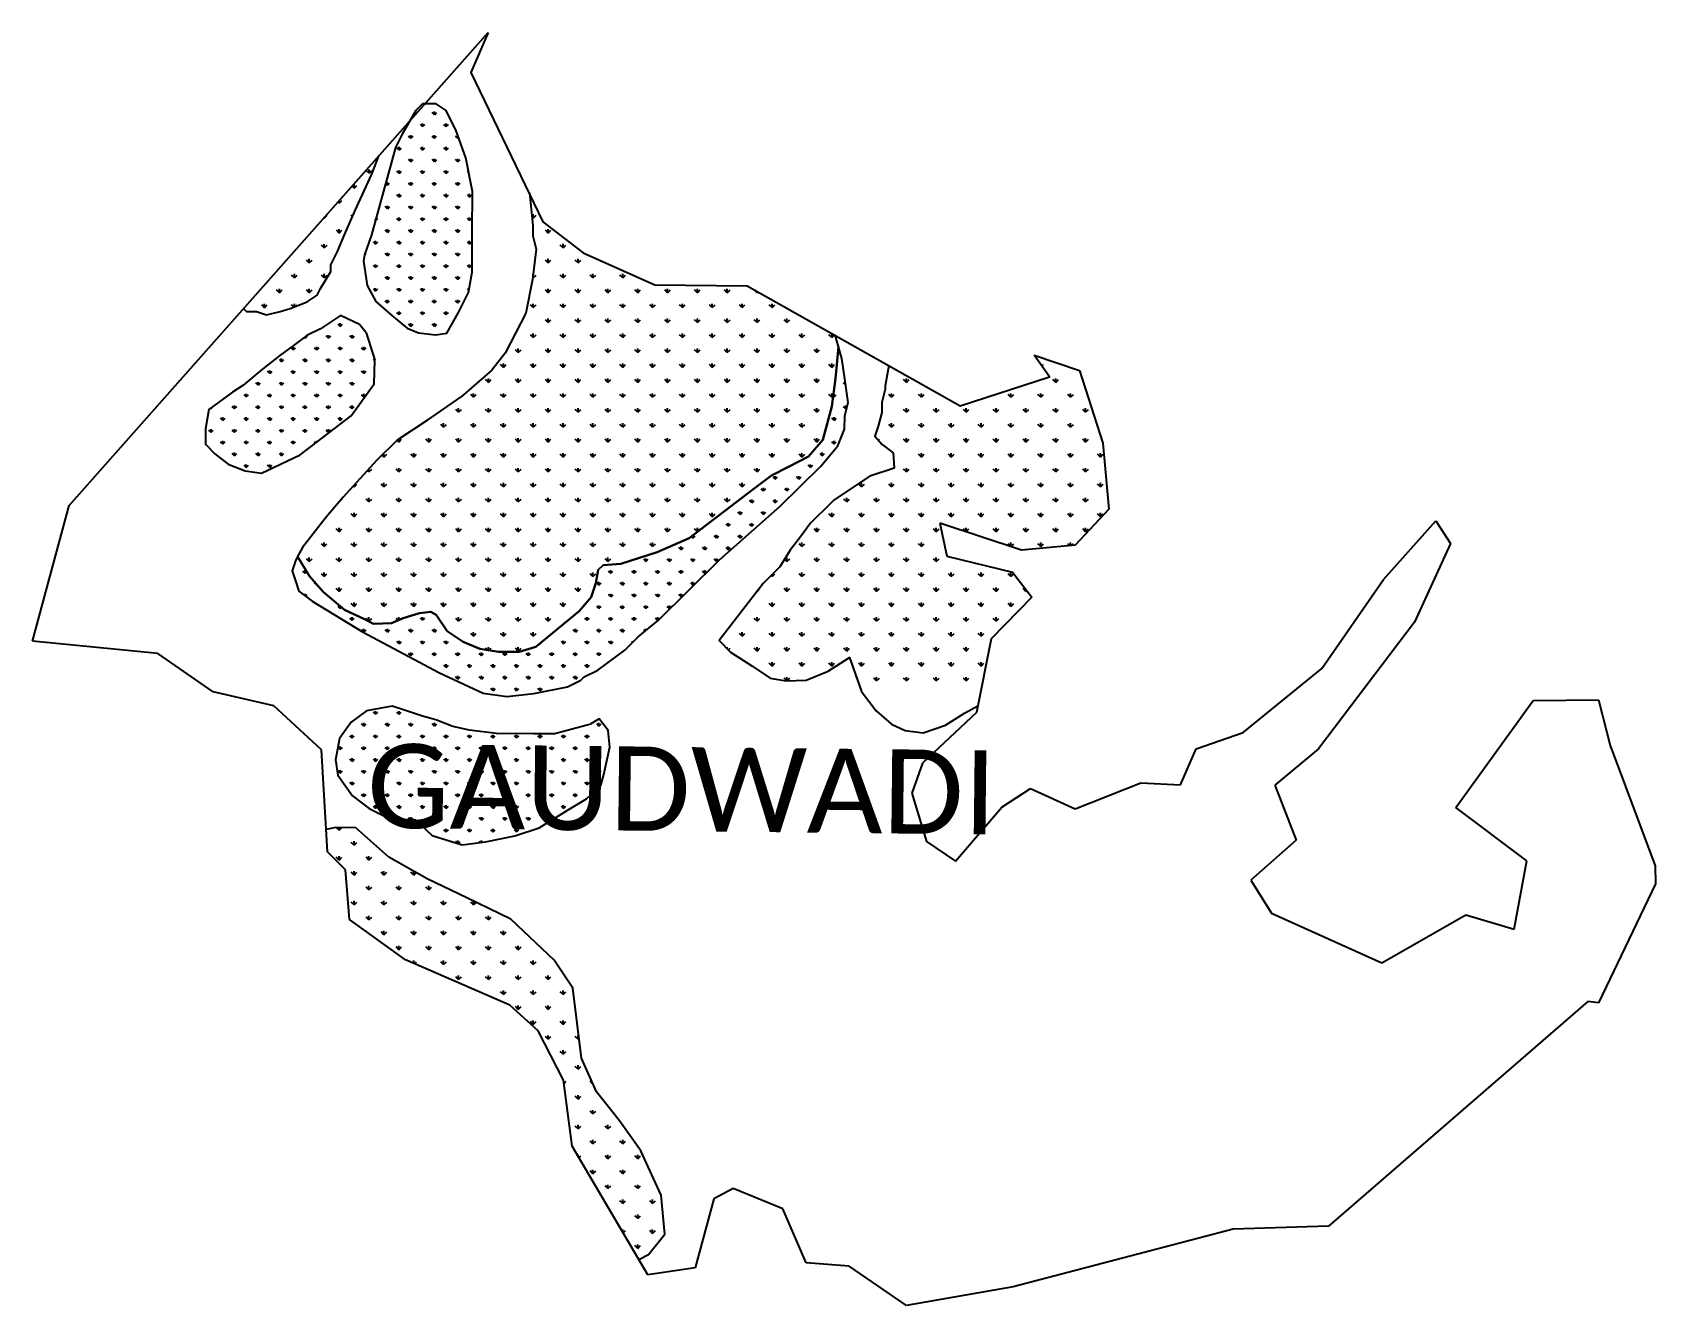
# Model space of a CAD drawing. Header units: metres. Extents: x 333158 to 335110, y 1791564 to 1793096.
import ezdxf

# ---------------------------------------------------------------- set-up
doc = ezdxf.new("R2010")
doc.units = ezdxf.units.M
for name, color, linetype in [('MANGROOVES', 112, 'Continuous'), ('village', 250, 'Continuous'), ('VILLAGE NAME', 250, 'Continuous')]:
    doc.layers.add(name, color=color, linetype=linetype)

msp = doc.modelspace()

# ---------------------------------------------------------------- texts
at = {"layer": 'VILLAGE NAME', "insert": (333561, 1792240.1), "char_height": 101.185, "attachment_point": 1, "rotation": 359.3742}
msp.add_mtext_dynamic_manual_height_columns('{\\fCalibri|b0|i0|c0|p34;GAUDWADI}', width=998.468, gutter_width=505.9, heights=[0], dxfattribs=at)

# ---------------------------------------------------------------- hatches: boundary and pattern name
at = {"layer": 'MANGROOVES'}
h = msp.add_hatch(dxfattribs=at)
h.set_pattern_fill('GRASS', color=256)
h.paths.add_polyline_path([(333524.9, 1792832.1), (333533.1, 1792852.3), (333545.4, 1792880.6), (333565.9, 1792925), (333574.5, 1792947), (333411.8, 1792763.3), (333415.2, 1792759.9), (333427.4, 1792759.8), (333439.5, 1792755.7), (333455.7, 1792759.7), (333467.9, 1792763.6), (333488.1, 1792771.6), (333500.3, 1792779.7), (333504.4, 1792787.7), (333516.7, 1792807.9), (333516.7, 1792812), (333516.7, 1792816)])

# ---------------------------------------------------------------- linework, layer by layer
at = {"color": 3}
msp.add_lwpolyline([(334362.9, 1792707.3), (334417.6, 1792688.8)], dxfattribs=at)
at = {"layer": 'MANGROOVES', "linetype": 'Continuous'}
for p, q in [((333641.3, 1792996.5), (333638.6, 1792999.2)), ((333641.3, 1792996.5), (333641.3, 1793000.3)), ((333641.3, 1792996.5), (333643.9, 1792999.2)), ((333613, 1792968.2), (333610.3, 1792970.9)), ((333613, 1792968.2), (333613, 1792972)), ((333613, 1792968.2), (333615.6, 1792970.9)), ((333627.1, 1792982.4), (333624.5, 1792985)), ((333627.1, 1792982.4), (333627.1, 1792986.1)), ((333627.1, 1792982.4), (333629.8, 1792985)), ((333641.3, 1792968.2), (333638.6, 1792970.9)), ((333641.3, 1792968.2), (333641.3, 1792972)), ((333641.3, 1792968.2), (333643.9, 1792970.9)), ((333655.4, 1792982.4), (333652.8, 1792985)), ((333655.4, 1792982.4), (333655.4, 1792986.1)), ((333655.4, 1792982.4), (333658.1, 1792985)), ((333669.5, 1792968.2), (333666.9, 1792970.9)), ((333669.5, 1792968.2), (333669.5, 1792971.2)), ((333598.8, 1792954.1), (333596.2, 1792956.7)), ((333598.8, 1792954.1), (333598.8, 1792957.8)), ((333598.8, 1792954.1), (333601.5, 1792956.7)), ((333627.1, 1792954.1), (333624.5, 1792956.7)), ((333627.1, 1792954.1), (333627.1, 1792957.8)), ((333627.1, 1792954.1), (333629.8, 1792956.7)), ((333655.4, 1792954.1), (333652.8, 1792956.7)), ((333655.4, 1792954.1), (333655.4, 1792957.8)), ((333655.4, 1792954.1), (333658.1, 1792956.7)), ((333669.5, 1792968.2), (333670.4, 1792969)), ((333613, 1792940), (333610.3, 1792942.6)), ((333613, 1792940), (333613, 1792943.7)), ((333613, 1792940), (333615.6, 1792942.6)), ((333641.3, 1792940), (333638.6, 1792942.6)), ((333641.3, 1792940), (333641.3, 1792943.7)), ((333641.3, 1792940), (333643.9, 1792942.6)), ((333669.5, 1792940), (333666.9, 1792942.6)), ((333669.5, 1792940), (333669.5, 1792943.7)), ((333669.5, 1792940), (333672.2, 1792942.6)), ((333584.7, 1792911.7), (333582.5, 1792913.9)), ((333584.7, 1792911.7), (333584.7, 1792915.4)), ((333584.7, 1792911.7), (333587.3, 1792914.3)), ((333598.8, 1792925.8), (333596.2, 1792928.5)), ((333598.8, 1792925.8), (333598.8, 1792929.6)), ((333598.8, 1792925.8), (333601.5, 1792928.5)), ((333613, 1792911.7), (333610.3, 1792914.3)), ((333613, 1792911.7), (333613, 1792915.4)), ((333613, 1792911.7), (333615.6, 1792914.3)), ((333627.1, 1792925.8), (333624.5, 1792928.5)), ((333627.1, 1792925.8), (333627.1, 1792929.6)), ((333627.1, 1792925.8), (333629.8, 1792928.5)), ((333641.3, 1792911.7), (333638.6, 1792914.3)), ((333641.3, 1792911.7), (333641.3, 1792915.4)), ((333641.3, 1792911.7), (333643.9, 1792914.3)), ((333655.4, 1792925.8), (333652.8, 1792928.5)), ((333655.4, 1792925.8), (333655.4, 1792929.6)), ((333655.4, 1792925.8), (333658.1, 1792928.5)), ((333669.5, 1792911.7), (333666.9, 1792914.3)), ((333669.5, 1792911.7), (333669.5, 1792915.4)), ((333669.5, 1792911.7), (333672.2, 1792914.3)), ((333682.8, 1792926.7), (333681, 1792928.5)), ((333598.8, 1792897.5), (333596.2, 1792900.2)), ((333598.8, 1792897.5), (333598.8, 1792901.3)), ((333598.8, 1792897.5), (333601.5, 1792900.2)), ((333627.1, 1792897.5), (333624.5, 1792900.2)), ((333627.1, 1792897.5), (333627.1, 1792901.3)), ((333627.1, 1792897.5), (333629.8, 1792900.2)), ((333655.4, 1792897.5), (333652.8, 1792900.2)), ((333655.4, 1792897.5), (333655.4, 1792901.3)), ((333655.4, 1792897.5), (333658.1, 1792900.2)), ((333683.7, 1792897.5), (333681, 1792900.2)), ((333683.7, 1792897.5), (333683.7, 1792901.3)), ((333683.7, 1792897.5), (333686.3, 1792900.2)), ((333570.6, 1792869.2), (333573.2, 1792871.9)), ((333584.7, 1792883.4), (333582, 1792886)), ((333584.7, 1792883.4), (333584.7, 1792887.1)), ((333584.7, 1792883.4), (333587.3, 1792886)), ((333598.8, 1792869.2), (333596.2, 1792871.9)), ((333598.8, 1792869.2), (333598.8, 1792873)), ((333598.8, 1792869.2), (333601.5, 1792871.9)), ((333613, 1792883.4), (333610.3, 1792886)), ((333613, 1792883.4), (333613, 1792887.1)), ((333613, 1792883.4), (333615.6, 1792886)), ((333627.1, 1792869.2), (333624.5, 1792871.9)), ((333627.1, 1792869.2), (333627.1, 1792873)), ((333627.1, 1792869.2), (333629.8, 1792871.9)), ((333641.3, 1792883.4), (333638.6, 1792886)), ((333641.3, 1792883.4), (333641.3, 1792887.1)), ((333641.3, 1792883.4), (333643.9, 1792886)), ((333655.4, 1792869.2), (333652.8, 1792871.9)), ((333655.4, 1792869.2), (333655.4, 1792873)), ((333655.4, 1792869.2), (333658.1, 1792871.9)), ((333669.5, 1792883.4), (333666.9, 1792886)), ((333669.5, 1792883.4), (333669.5, 1792887.1)), ((333669.5, 1792883.4), (333672.2, 1792886)), ((333683.7, 1792869.2), (333681, 1792871.9)), ((333683.7, 1792869.2), (333683.7, 1792873)), ((333683.7, 1792869.2), (333686.3, 1792871.9)), ((333760.2, 1792872.2), (333758.7, 1792873.7)), ((333760.2, 1792872.2), (333760.2, 1792877)), ((333760.2, 1792872.2), (333763.6, 1792875.6)), ((333570.6, 1792869.2), (333570.3, 1792869.5)), ((333570.6, 1792869.2), (333570.6, 1792870.5)), ((333584.7, 1792855.1), (333582, 1792857.8)), ((333584.7, 1792855.1), (333584.7, 1792858.9)), ((333584.7, 1792855.1), (333587.3, 1792857.8)), ((333613, 1792855.1), (333610.3, 1792857.8)), ((333613, 1792855.1), (333613, 1792858.9)), ((333613, 1792855.1), (333615.6, 1792857.8)), ((333641.3, 1792855.1), (333638.6, 1792857.8)), ((333641.3, 1792855.1), (333641.3, 1792858.9)), ((333641.3, 1792855.1), (333643.9, 1792857.8)), ((333669.5, 1792855.1), (333666.9, 1792857.8)), ((333669.5, 1792855.1), (333669.5, 1792858.9)), ((333669.5, 1792855.1), (333672.2, 1792857.8)), ((333778.2, 1792854.3), (333774.8, 1792857.6)), ((333778.2, 1792854.3), (333778.2, 1792859)), ((333778.2, 1792854.3), (333781.5, 1792857.6)), ((333570.6, 1792841), (333567.9, 1792843.6)), ((333570.6, 1792841), (333570.6, 1792844.7)), ((333570.6, 1792841), (333573.2, 1792843.6)), ((333598.8, 1792841), (333596.2, 1792843.6)), ((333598.8, 1792841), (333598.8, 1792844.7)), ((333598.8, 1792841), (333601.5, 1792843.6)), ((333627.1, 1792841), (333624.5, 1792843.6)), ((333627.1, 1792841), (333627.1, 1792844.7)), ((333627.1, 1792841), (333629.8, 1792843.6)), ((333655.4, 1792841), (333652.8, 1792843.6)), ((333655.4, 1792841), (333655.4, 1792844.7)), ((333655.4, 1792841), (333658.1, 1792843.6)), ((333683.7, 1792841), (333681, 1792843.6)), ((333683.7, 1792841), (333683.7, 1792844.7)), ((333683.7, 1792841), (333686.3, 1792843.6)), ((333762.8, 1792838.9), (333763.6, 1792839.7)), ((333796.1, 1792836.3), (333792.8, 1792839.7)), ((333796.1, 1792836.3), (333796.1, 1792841.1)), ((333796.1, 1792836.3), (333799.5, 1792839.7)), ((333557.2, 1792827.6), (333559.1, 1792829.5)), ((333570.6, 1792812.7), (333567.9, 1792815.3)), ((333570.6, 1792812.7), (333570.6, 1792816.4)), ((333570.6, 1792812.7), (333573.2, 1792815.3)), ((333584.7, 1792826.8), (333582, 1792829.5)), ((333584.7, 1792826.8), (333584.7, 1792830.6)), ((333584.7, 1792826.8), (333587.3, 1792829.5)), ((333598.8, 1792812.7), (333596.2, 1792815.3)), ((333598.8, 1792812.7), (333598.8, 1792816.4)), ((333598.8, 1792812.7), (333601.5, 1792815.3)), ((333613, 1792826.8), (333610.3, 1792829.5)), ((333613, 1792826.8), (333613, 1792830.6)), ((333613, 1792826.8), (333615.6, 1792829.5)), ((333627.1, 1792812.7), (333624.5, 1792815.3)), ((333627.1, 1792812.7), (333627.1, 1792816.4)), ((333627.1, 1792812.7), (333629.8, 1792815.3)), ((333641.3, 1792826.8), (333638.6, 1792829.5)), ((333641.3, 1792826.8), (333641.3, 1792830.6)), ((333641.3, 1792826.8), (333643.9, 1792829.5)), ((333655.4, 1792812.7), (333652.8, 1792815.3)), ((333655.4, 1792812.7), (333655.4, 1792816.4)), ((333655.4, 1792812.7), (333658.1, 1792815.3)), ((333669.5, 1792826.8), (333666.9, 1792829.5)), ((333669.5, 1792826.8), (333669.5, 1792830.6)), ((333669.5, 1792826.8), (333672.2, 1792829.5)), ((333683.7, 1792812.7), (333681, 1792815.3)), ((333683.7, 1792812.7), (333683.7, 1792816.4)), ((333683.7, 1792812.7), (333686.3, 1792815.3)), ((333778.2, 1792818.3), (333774.8, 1792821.7)), ((333778.2, 1792818.3), (333778.2, 1792823.1)), ((333778.2, 1792818.3), (333781.5, 1792821.7)), ((333814.1, 1792818.3), (333810.7, 1792821.7)), ((333814.1, 1792818.3), (333814.1, 1792823.1)), ((333814.1, 1792818.3), (333817.4, 1792821.7)), ((333559, 1792801.1), (333559.1, 1792801.2)), ((333584.7, 1792798.5), (333582, 1792801.2)), ((333584.7, 1792798.5), (333584.7, 1792802.3)), ((333584.7, 1792798.5), (333587.3, 1792801.2)), ((333613, 1792798.5), (333610.3, 1792801.2)), ((333613, 1792798.5), (333613, 1792802.3)), ((333613, 1792798.5), (333615.6, 1792801.2)), ((333641.3, 1792798.5), (333638.6, 1792801.2)), ((333641.3, 1792798.5), (333641.3, 1792802.3)), ((333641.3, 1792798.5), (333643.9, 1792801.2)), ((333669.5, 1792798.5), (333666.9, 1792801.2)), ((333669.5, 1792798.5), (333669.5, 1792802.3)), ((333669.5, 1792798.5), (333672.2, 1792801.2)), ((333760.2, 1792800.4), (333759.8, 1792800.8)), ((333760.2, 1792800.4), (333760.2, 1792804.5)), ((333760.2, 1792800.4), (333763.6, 1792803.7)), ((333796.1, 1792800.4), (333792.8, 1792803.7)), ((333796.1, 1792800.4), (333796.1, 1792805.1)), ((333796.1, 1792800.4), (333799.5, 1792803.7)), ((333832, 1792800.4), (333828.7, 1792803.7)), ((333832, 1792800.4), (333832, 1792805.1)), ((333832, 1792800.4), (333835.4, 1792803.7)), ((333868, 1792800.4), (333864.6, 1792803.7)), ((333868, 1792800.4), (333868, 1792805.1)), ((333868, 1792800.4), (333871.3, 1792803.7)), ((333570.6, 1792784.4), (333567.9, 1792787)), ((333570.6, 1792784.4), (333570.6, 1792788.1)), ((333570.6, 1792784.4), (333573.2, 1792787)), ((333584.7, 1792770.2), (333584.7, 1792774)), ((333598.8, 1792784.4), (333596.2, 1792787)), ((333598.8, 1792784.4), (333598.8, 1792788.1)), ((333598.8, 1792784.4), (333601.5, 1792787)), ((333613, 1792770.2), (333613, 1792774)), ((333627.1, 1792784.4), (333624.5, 1792787)), ((333627.1, 1792784.4), (333627.1, 1792788.1)), ((333627.1, 1792784.4), (333629.8, 1792787)), ((333641.3, 1792770.2), (333641.3, 1792774)), ((333655.4, 1792784.4), (333652.8, 1792787)), ((333655.4, 1792784.4), (333655.4, 1792788.1)), ((333655.4, 1792784.4), (333658.1, 1792787)), ((333669.5, 1792770.2), (333669.5, 1792774)), ((333682.9, 1792785.2), (333681, 1792787)), ((333778.2, 1792782.4), (333774.8, 1792785.8)), ((333778.2, 1792782.4), (333778.2, 1792787.2)), ((333778.2, 1792782.4), (333781.5, 1792785.8)), ((333814.1, 1792782.4), (333810.7, 1792785.8)), ((333814.1, 1792782.4), (333814.1, 1792787.2)), ((333814.1, 1792782.4), (333817.4, 1792785.8)), ((333850, 1792782.4), (333846.6, 1792785.8)), ((333850, 1792782.4), (333850, 1792787.2)), ((333850, 1792782.4), (333853.4, 1792785.8)), ((333885.9, 1792782.4), (333882.6, 1792785.8)), ((333885.9, 1792782.4), (333885.9, 1792787.2)), ((333885.9, 1792782.4), (333889.3, 1792785.8)), ((333921.8, 1792782.4), (333918.5, 1792785.8)), ((333921.8, 1792782.4), (333921.8, 1792787.2)), ((333921.8, 1792782.4), (333925.2, 1792785.8)), ((333957.8, 1792782.4), (333954.4, 1792785.8)), ((333957.8, 1792782.4), (333957.8, 1792787.2)), ((333957.8, 1792782.4), (333961.1, 1792785.8)), ((333993.7, 1792782.4), (333990.3, 1792785.8)), ((333993.7, 1792782.4), (333993.7, 1792787.2)), ((333993.7, 1792782.4), (333997.1, 1792785.8)), ((334029.6, 1792782.4), (334026.2, 1792785.8)), ((334029.6, 1792782.4), (334029.6, 1792784.1)), ((334029.6, 1792782.4), (334030.7, 1792783.5)), ((333584.7, 1792770.2), (333582, 1792772.9)), ((333584.7, 1792770.2), (333587.3, 1792772.9)), ((333598.8, 1792756.1), (333596.2, 1792758.8)), ((333598.8, 1792756.1), (333598.8, 1792759.9)), ((333598.8, 1792756.1), (333601.5, 1792758.8)), ((333613, 1792770.2), (333610.3, 1792772.9)), ((333613, 1792770.2), (333615.6, 1792772.9)), ((333627.1, 1792756.1), (333624.5, 1792758.8)), ((333627.1, 1792756.1), (333627.1, 1792759.9)), ((333627.1, 1792756.1), (333629.8, 1792758.8)), ((333641.3, 1792770.2), (333638.6, 1792772.9)), ((333641.3, 1792770.2), (333643.9, 1792772.9)), ((333655.4, 1792756.1), (333652.8, 1792758.8)), ((333655.4, 1792756.1), (333655.4, 1792759.9)), ((333655.4, 1792756.1), (333658.1, 1792758.8)), ((333669.5, 1792770.2), (333666.9, 1792772.9)), ((333669.5, 1792770.2), (333672.2, 1792772.9)), ((333760.2, 1792764.5), (333756.8, 1792767.8)), ((333760.2, 1792764.5), (333760.2, 1792769.2)), ((333760.2, 1792764.5), (333763.6, 1792767.8)), ((333796.1, 1792764.5), (333792.8, 1792767.8)), ((333796.1, 1792764.5), (333796.1, 1792769.2)), ((333796.1, 1792764.5), (333799.5, 1792767.8)), ((333832, 1792764.5), (333828.7, 1792767.8)), ((333832, 1792764.5), (333832, 1792769.2)), ((333832, 1792764.5), (333835.4, 1792767.8)), ((333868, 1792764.5), (333864.6, 1792767.8)), ((333868, 1792764.5), (333868, 1792769.2)), ((333868, 1792764.5), (333871.3, 1792767.8)), ((333903.9, 1792764.5), (333900.5, 1792767.8)), ((333903.9, 1792764.5), (333903.9, 1792769.2)), ((333903.9, 1792764.5), (333907.3, 1792767.8)), ((333939.8, 1792764.5), (333936.4, 1792767.8)), ((333939.8, 1792764.5), (333939.8, 1792769.2)), ((333939.8, 1792764.5), (333943.2, 1792767.8)), ((333975.7, 1792764.5), (333972.4, 1792767.8)), ((333975.7, 1792764.5), (333975.7, 1792769.2)), ((333975.7, 1792764.5), (333979.1, 1792767.8)), ((334011.6, 1792764.5), (334008.3, 1792767.8)), ((334011.6, 1792764.5), (334011.6, 1792769.2)), ((334011.6, 1792764.5), (334015, 1792767.8)), ((334047.6, 1792764.5), (334044.2, 1792767.8)), ((334047.6, 1792764.5), (334047.6, 1792769.2)), ((334047.6, 1792764.5), (334050.9, 1792767.8)), ((333528.1, 1792742), (333525.5, 1792744.6)), ((333528.1, 1792742), (333528.1, 1792745.7)), ((333528.1, 1792742), (333530.8, 1792744.6)), ((333613, 1792742), (333610.3, 1792744.6)), ((333613, 1792742), (333613, 1792745.7)), ((333613, 1792742), (333615.6, 1792744.6)), ((333641.3, 1792742), (333638.6, 1792744.6)), ((333641.3, 1792742), (333641.3, 1792745.7)), ((333641.3, 1792742), (333643.9, 1792744.6)), ((333778.2, 1792746.5), (333774.8, 1792749.9)), ((333778.2, 1792746.5), (333778.2, 1792751.3)), ((333778.2, 1792746.5), (333781.5, 1792749.9)), ((333814.1, 1792746.5), (333810.7, 1792749.9)), ((333814.1, 1792746.5), (333814.1, 1792751.3)), ((333814.1, 1792746.5), (333817.4, 1792749.9)), ((333850, 1792746.5), (333846.6, 1792749.9)), ((333850, 1792746.5), (333850, 1792751.3)), ((333850, 1792746.5), (333853.4, 1792749.9)), ((333885.9, 1792746.5), (333882.6, 1792749.9)), ((333885.9, 1792746.5), (333885.9, 1792751.3)), ((333885.9, 1792746.5), (333889.3, 1792749.9)), ((333921.8, 1792746.5), (333918.5, 1792749.9)), ((333921.8, 1792746.5), (333921.8, 1792751.3)), ((333921.8, 1792746.5), (333925.2, 1792749.9)), ((333957.8, 1792746.5), (333954.4, 1792749.9)), ((333957.8, 1792746.5), (333957.8, 1792751.3)), ((333957.8, 1792746.5), (333961.1, 1792749.9)), ((333993.7, 1792746.5), (333990.3, 1792749.9)), ((333993.7, 1792746.5), (333993.7, 1792751.3)), ((333993.7, 1792746.5), (333997.1, 1792749.9)), ((334029.6, 1792746.5), (334026.2, 1792749.9)), ((334029.6, 1792746.5), (334029.6, 1792751.3)), ((334029.6, 1792746.5), (334033, 1792749.9)), ((334065.5, 1792746.5), (334062.2, 1792749.9)), ((334065.5, 1792746.5), (334065.5, 1792751.3)), ((334065.5, 1792746.5), (334068.9, 1792749.9)), ((333471.6, 1792713.7), (333468.9, 1792716.3)), ((333471.6, 1792713.7), (333471.6, 1792717.4)), ((333471.6, 1792713.7), (333474.2, 1792716.3)), ((333485.7, 1792727.8), (333484.7, 1792728.8)), ((333485.7, 1792727.8), (333488.4, 1792730.5)), ((333485.7, 1792727.8), (333485.7, 1792729.5)), ((333499.8, 1792713.7), (333497.2, 1792716.3)), ((333499.8, 1792713.7), (333499.8, 1792717.4)), ((333499.8, 1792713.7), (333502.5, 1792716.3)), ((333514, 1792727.8), (333511.3, 1792730.5)), ((333514, 1792727.8), (333514, 1792731.6)), ((333514, 1792727.8), (333516.6, 1792730.5)), ((333528.1, 1792713.7), (333525.5, 1792716.3)), ((333528.1, 1792713.7), (333528.1, 1792717.4)), ((333528.1, 1792713.7), (333530.8, 1792716.3)), ((333542.3, 1792727.8), (333539.6, 1792730.5)), ((333542.3, 1792727.8), (333542.3, 1792731.6)), ((333542.3, 1792727.8), (333544.9, 1792730.5)), ((333556.4, 1792713.7), (333553.8, 1792716.3)), ((333556.4, 1792713.7), (333556.4, 1792717.4)), ((333556.4, 1792713.7), (333559.1, 1792716.3)), ((333742.2, 1792710.6), (333742.2, 1792715.3)), ((333760.2, 1792728.5), (333756.8, 1792731.9)), ((333760.2, 1792728.5), (333760.2, 1792733.3)), ((333760.2, 1792728.5), (333763.6, 1792731.9)), ((333778.2, 1792710.6), (333778.2, 1792715.3)), ((333796.1, 1792728.5), (333792.8, 1792731.9)), ((333796.1, 1792728.5), (333796.1, 1792733.3)), ((333796.1, 1792728.5), (333799.5, 1792731.9)), ((333814.1, 1792710.6), (333814.1, 1792715.3)), ((333832, 1792728.5), (333828.7, 1792731.9)), ((333832, 1792728.5), (333832, 1792733.3)), ((333832, 1792728.5), (333835.4, 1792731.9)), ((333850, 1792710.6), (333850, 1792715.3)), ((333868, 1792728.5), (333864.6, 1792731.9)), ((333868, 1792728.5), (333868, 1792733.3)), ((333868, 1792728.5), (333871.3, 1792731.9)), ((333885.9, 1792710.6), (333885.9, 1792715.3)), ((333903.9, 1792728.5), (333900.5, 1792731.9)), ((333903.9, 1792728.5), (333903.9, 1792733.3)), ((333903.9, 1792728.5), (333907.3, 1792731.9)), ((333921.8, 1792710.6), (333921.8, 1792715.3)), ((333939.8, 1792728.5), (333936.4, 1792731.9)), ((333939.8, 1792728.5), (333939.8, 1792733.3)), ((333939.8, 1792728.5), (333943.2, 1792731.9)), ((333957.8, 1792710.6), (333957.8, 1792715.3)), ((333975.7, 1792728.5), (333972.4, 1792731.9)), ((333975.7, 1792728.5), (333975.7, 1792733.3)), ((333975.7, 1792728.5), (333979.1, 1792731.9)), ((333993.7, 1792710.6), (333993.7, 1792715.3)), ((334011.6, 1792728.5), (334008.3, 1792731.9)), ((334011.6, 1792728.5), (334011.6, 1792733.3)), ((334011.6, 1792728.5), (334015, 1792731.9)), ((334029.6, 1792710.6), (334029.6, 1792715.3)), ((334047.6, 1792728.5), (334044.2, 1792731.9)), ((334047.6, 1792728.5), (334047.6, 1792733.3)), ((334047.6, 1792728.5), (334050.9, 1792731.9)), ((334065.5, 1792710.6), (334065.5, 1792715.3)), ((334083.5, 1792728.5), (334080.1, 1792731.9)), ((334083.5, 1792728.5), (334083.5, 1792733.3)), ((334083.5, 1792728.5), (334086.9, 1792731.9)), ((334101.4, 1792710.6), (334101.4, 1792715.3)), ((334119.4, 1792728.5), (334116, 1792731.9)), ((334119.4, 1792728.5), (334119.4, 1792733.3)), ((334119.4, 1792728.5), (334122.6, 1792731.7)), ((333457.4, 1792699.5), (333454.8, 1792702.2)), ((333457.4, 1792699.5), (333457.4, 1792703.3)), ((333457.4, 1792699.5), (333460.1, 1792702.2)), ((333485.7, 1792699.5), (333483, 1792702.2)), ((333485.7, 1792699.5), (333485.7, 1792703.3)), ((333485.7, 1792699.5), (333488.4, 1792702.2)), ((333514, 1792699.5), (333511.3, 1792702.2)), ((333514, 1792699.5), (333514, 1792703.3)), ((333514, 1792699.5), (333516.6, 1792702.2)), ((333542.3, 1792699.5), (333539.6, 1792702.2)), ((333542.3, 1792699.5), (333542.3, 1792703.3)), ((333542.3, 1792699.5), (333544.9, 1792702.2)), ((333569.7, 1792700.4), (333567.9, 1792702.2)), ((333724.3, 1792692.6), (333720.9, 1792696)), ((333724.3, 1792692.6), (333724.3, 1792697.4)), ((333724.3, 1792692.6), (333727.6, 1792696)), ((333742.2, 1792710.6), (333738.9, 1792713.9)), ((333742.2, 1792710.6), (333745.6, 1792713.9)), ((333760.2, 1792692.6), (333756.8, 1792696)), ((333760.2, 1792692.6), (333760.2, 1792697.4)), ((333760.2, 1792692.6), (333763.6, 1792696)), ((333778.2, 1792710.6), (333774.8, 1792713.9)), ((333778.2, 1792710.6), (333781.5, 1792713.9)), ((333796.1, 1792692.6), (333792.8, 1792696)), ((333796.1, 1792692.6), (333796.1, 1792697.4)), ((333796.1, 1792692.6), (333799.5, 1792696)), ((333814.1, 1792710.6), (333810.7, 1792713.9)), ((333814.1, 1792710.6), (333817.4, 1792713.9)), ((333832, 1792692.6), (333828.7, 1792696)), ((333832, 1792692.6), (333832, 1792697.4)), ((333832, 1792692.6), (333835.4, 1792696)), ((333850, 1792710.6), (333846.6, 1792713.9)), ((333850, 1792710.6), (333853.4, 1792713.9)), ((333868, 1792692.6), (333864.6, 1792696)), ((333868, 1792692.6), (333868, 1792697.4)), ((333868, 1792692.6), (333871.3, 1792696)), ((333885.9, 1792710.6), (333882.6, 1792713.9)), ((333885.9, 1792710.6), (333889.3, 1792713.9)), ((333903.9, 1792692.6), (333900.5, 1792696)), ((333903.9, 1792692.6), (333903.9, 1792697.4)), ((333903.9, 1792692.6), (333907.3, 1792696)), ((333921.8, 1792710.6), (333918.5, 1792713.9)), ((333921.8, 1792710.6), (333925.2, 1792713.9)), ((333939.8, 1792692.6), (333936.4, 1792696)), ((333939.8, 1792692.6), (333939.8, 1792697.4)), ((333939.8, 1792692.6), (333943.2, 1792696)), ((333957.8, 1792710.6), (333954.4, 1792713.9)), ((333957.8, 1792710.6), (333961.1, 1792713.9)), ((333975.7, 1792692.6), (333972.4, 1792696)), ((333975.7, 1792692.6), (333975.7, 1792697.4)), ((333975.7, 1792692.6), (333979.1, 1792696)), ((333993.7, 1792710.6), (333990.3, 1792713.9)), ((333993.7, 1792710.6), (333997.1, 1792713.9)), ((334011.6, 1792692.6), (334008.3, 1792696)), ((334011.6, 1792692.6), (334011.6, 1792697.4)), ((334011.6, 1792692.6), (334015, 1792696)), ((334029.6, 1792710.6), (334026.2, 1792713.9)), ((334029.6, 1792710.6), (334033, 1792713.9)), ((334047.6, 1792692.6), (334044.2, 1792696)), ((334047.6, 1792692.6), (334047.6, 1792697.4)), ((334047.6, 1792692.6), (334050.9, 1792696)), ((334065.5, 1792710.6), (334062.2, 1792713.9)), ((334065.5, 1792710.6), (334068.9, 1792713.9)), ((334083.5, 1792692.6), (334080.1, 1792696)), ((334083.5, 1792692.6), (334083.5, 1792697.4)), ((334083.5, 1792692.6), (334086.9, 1792696)), ((334101.4, 1792710.6), (334098.1, 1792713.9)), ((334101.4, 1792710.6), (334104.8, 1792713.9)), ((334119.4, 1792692.6), (334116, 1792696)), ((334119.4, 1792692.6), (334119.4, 1792697.4)), ((334119.4, 1792692.6), (334122.8, 1792696)), ((334370.9, 1792696.1), (334370.9, 1792697.4)), ((334372.3, 1792694), (334374.2, 1792696)), ((333443.3, 1792685.4), (333440.6, 1792688)), ((333443.3, 1792685.4), (333443.3, 1792689.1)), ((333443.3, 1792685.4), (333445.9, 1792688)), ((333471.6, 1792685.4), (333468.9, 1792688)), ((333471.6, 1792685.4), (333471.6, 1792689.1)), ((333471.6, 1792685.4), (333474.2, 1792688)), ((333499.8, 1792685.4), (333497.2, 1792688)), ((333499.8, 1792685.4), (333499.8, 1792689.1)), ((333499.8, 1792685.4), (333502.5, 1792688)), ((333528.1, 1792685.4), (333525.5, 1792688)), ((333528.1, 1792685.4), (333528.1, 1792689.1)), ((333528.1, 1792685.4), (333530.8, 1792688)), ((333556.4, 1792685.4), (333553.8, 1792688)), ((333556.4, 1792685.4), (333556.4, 1792689.1)), ((333556.4, 1792685.4), (333559.1, 1792688)), ((333706.3, 1792674.6), (333702.9, 1792678)), ((333706.3, 1792674.6), (333706.3, 1792679.4)), ((333706.3, 1792674.6), (333709.7, 1792678)), ((333742.2, 1792674.6), (333738.9, 1792678)), ((333742.2, 1792674.6), (333742.2, 1792679.4)), ((333742.2, 1792674.6), (333745.6, 1792678)), ((333778.2, 1792674.6), (333774.8, 1792678)), ((333778.2, 1792674.6), (333778.2, 1792679.4)), ((333778.2, 1792674.6), (333781.5, 1792678)), ((333814.1, 1792674.6), (333810.7, 1792678)), ((333814.1, 1792674.6), (333814.1, 1792679.4)), ((333814.1, 1792674.6), (333817.4, 1792678)), ((333850, 1792674.6), (333846.6, 1792678)), ((333850, 1792674.6), (333850, 1792679.4)), ((333850, 1792674.6), (333853.4, 1792678)), ((333885.9, 1792674.6), (333882.6, 1792678)), ((333885.9, 1792674.6), (333885.9, 1792679.4)), ((333885.9, 1792674.6), (333889.3, 1792678)), ((333921.8, 1792674.6), (333918.5, 1792678)), ((333921.8, 1792674.6), (333921.8, 1792679.4)), ((333921.8, 1792674.6), (333925.2, 1792678)), ((333957.8, 1792674.6), (333954.4, 1792678)), ((333957.8, 1792674.6), (333957.8, 1792679.4)), ((333957.8, 1792674.6), (333961.1, 1792678)), ((333993.7, 1792674.6), (333990.3, 1792678)), ((333993.7, 1792674.6), (333993.7, 1792679.4)), ((333993.7, 1792674.6), (333997.1, 1792678)), ((334029.6, 1792674.6), (334026.2, 1792678)), ((334029.6, 1792674.6), (334029.6, 1792679.4)), ((334029.6, 1792674.6), (334033, 1792678)), ((334065.5, 1792674.6), (334062.2, 1792678)), ((334065.5, 1792674.6), (334065.5, 1792679.4)), ((334065.5, 1792674.6), (334068.9, 1792678)), ((334101.4, 1792674.6), (334098.1, 1792678)), ((334101.4, 1792674.6), (334101.4, 1792679.4)), ((334101.4, 1792674.6), (334104.8, 1792678)), ((334191.3, 1792692.6), (334190.5, 1792693.3)), ((334191.3, 1792692.6), (334191.3, 1792692.9)), ((334191.3, 1792692.6), (334191.4, 1792692.8)), ((334209.2, 1792674.6), (334205.8, 1792678)), ((334209.2, 1792674.6), (334209.2, 1792679.4)), ((334209.2, 1792674.6), (334212.6, 1792678)), ((334388.8, 1792674.6), (334385.4, 1792678)), ((334388.8, 1792674.6), (334388.8, 1792679.4)), ((334388.8, 1792674.6), (334392.2, 1792678)), ((333415, 1792657.1), (333412.3, 1792659.8)), ((333415, 1792657.1), (333415, 1792660.9)), ((333415, 1792657.1), (333417.6, 1792659.8)), ((333429.1, 1792671.3), (333426.5, 1792673.9)), ((333429.1, 1792671.3), (333429.1, 1792675)), ((333429.1, 1792671.3), (333431.8, 1792673.9)), ((333443.3, 1792657.1), (333440.6, 1792659.8)), ((333443.3, 1792657.1), (333443.3, 1792660.9)), ((333443.3, 1792657.1), (333445.9, 1792659.8)), ((333457.4, 1792671.3), (333454.8, 1792673.9)), ((333457.4, 1792671.3), (333457.4, 1792675)), ((333457.4, 1792671.3), (333460.1, 1792673.9)), ((333471.6, 1792657.1), (333468.9, 1792659.8)), ((333471.6, 1792657.1), (333471.6, 1792660.9)), ((333471.6, 1792657.1), (333474.2, 1792659.8)), ((333485.7, 1792671.3), (333483, 1792673.9)), ((333485.7, 1792671.3), (333485.7, 1792675)), ((333485.7, 1792671.3), (333488.4, 1792673.9)), ((333499.8, 1792657.1), (333497.2, 1792659.8)), ((333499.8, 1792657.1), (333499.8, 1792660.9)), ((333499.8, 1792657.1), (333502.5, 1792659.8)), ((333514, 1792671.3), (333511.3, 1792673.9)), ((333514, 1792671.3), (333514, 1792675)), ((333514, 1792671.3), (333516.6, 1792673.9)), ((333528.1, 1792657.1), (333525.5, 1792659.8)), ((333528.1, 1792657.1), (333528.1, 1792660.9)), ((333528.1, 1792657.1), (333530.8, 1792659.8)), ((333542.3, 1792671.3), (333539.6, 1792673.9)), ((333542.3, 1792671.3), (333542.3, 1792675)), ((333542.3, 1792671.3), (333544.9, 1792673.9)), ((333556.4, 1792657.1), (333553.8, 1792659.8)), ((333556.4, 1792657.1), (333556.4, 1792660.9)), ((333556.4, 1792657.1), (333559.1, 1792659.8)), ((333568.8, 1792673.1), (333567.9, 1792673.9)), ((333688.4, 1792656.7), (333685, 1792660.1)), ((333688.4, 1792656.7), (333688.4, 1792661.4)), ((333688.4, 1792656.7), (333691.7, 1792660.1)), ((333724.3, 1792656.7), (333720.9, 1792660.1)), ((333724.3, 1792656.7), (333724.3, 1792661.4)), ((333724.3, 1792656.7), (333727.6, 1792660.1)), ((333760.2, 1792656.7), (333756.8, 1792660.1)), ((333760.2, 1792656.7), (333760.2, 1792661.4)), ((333760.2, 1792656.7), (333763.6, 1792660.1)), ((333796.1, 1792656.7), (333792.8, 1792660.1)), ((333796.1, 1792656.7), (333796.1, 1792661.4)), ((333796.1, 1792656.7), (333799.5, 1792660.1)), ((333832, 1792656.7), (333828.7, 1792660.1)), ((333832, 1792656.7), (333832, 1792661.4)), ((333832, 1792656.7), (333835.4, 1792660.1)), ((333868, 1792656.7), (333864.6, 1792660.1)), ((333868, 1792656.7), (333868, 1792661.4)), ((333868, 1792656.7), (333871.3, 1792660.1)), ((333903.9, 1792656.7), (333900.5, 1792660.1)), ((333903.9, 1792656.7), (333903.9, 1792661.4)), ((333903.9, 1792656.7), (333907.3, 1792660.1)), ((333939.8, 1792656.7), (333936.4, 1792660.1)), ((333939.8, 1792656.7), (333939.8, 1792661.4)), ((333939.8, 1792656.7), (333943.2, 1792660.1)), ((333975.7, 1792656.7), (333972.4, 1792660.1)), ((333975.7, 1792656.7), (333975.7, 1792661.4)), ((333975.7, 1792656.7), (333979.1, 1792660.1)), ((334011.6, 1792656.7), (334008.3, 1792660.1)), ((334011.6, 1792656.7), (334011.6, 1792661.4)), ((334011.6, 1792656.7), (334015, 1792660.1)), ((334047.6, 1792656.7), (334044.2, 1792660.1)), ((334047.6, 1792656.7), (334047.6, 1792661.4)), ((334047.6, 1792656.7), (334050.9, 1792660.1)), ((334083.5, 1792656.7), (334080.1, 1792660.1)), ((334083.5, 1792656.7), (334083.5, 1792661.4)), ((334083.5, 1792656.7), (334086.9, 1792660.1)), ((334119.4, 1792656.7), (334116, 1792660.1)), ((334119.4, 1792656.7), (334119.4, 1792661.4)), ((334119.4, 1792656.7), (334121.3, 1792658.6)), ((334122.1, 1792657.1), (334121.2, 1792658)), ((334122.1, 1792657.1), (334122.1, 1792660.9)), ((334122.1, 1792657.1), (334124.7, 1792659.8)), ((334136.2, 1792671.3), (334133.6, 1792673.9)), ((334136.2, 1792671.3), (334136.2, 1792671.9)), ((334136.2, 1792671.3), (334136.3, 1792671.3)), ((334191.3, 1792656.7), (334187.9, 1792660.1)), ((334191.3, 1792656.7), (334191.3, 1792661.4)), ((334191.3, 1792656.7), (334194.6, 1792660.1)), ((334227.2, 1792656.7), (334223.8, 1792660.1)), ((334227.2, 1792656.7), (334227.2, 1792661.4)), ((334227.2, 1792656.7), (334230.5, 1792660.1)), ((334334.9, 1792656.7), (334331.6, 1792660.1)), ((334334.9, 1792656.7), (334334.9, 1792661.4)), ((334334.9, 1792656.7), (334338.3, 1792660.1)), ((334370.9, 1792656.7), (334367.5, 1792660.1)), ((334370.9, 1792656.7), (334370.9, 1792661.4)), ((334370.9, 1792656.7), (334374.2, 1792660.1)), ((334406.8, 1792656.7), (334403.4, 1792660.1)), ((334406.8, 1792656.7), (334406.8, 1792661.4)), ((334406.8, 1792656.7), (334410.1, 1792660.1)), ((333372.6, 1792643), (333372.1, 1792643.4)), ((333372.6, 1792643), (333375.2, 1792645.6)), ((333372.6, 1792643), (333372.6, 1792643.8)), ((333400.8, 1792643), (333398.2, 1792645.6)), ((333400.8, 1792643), (333400.8, 1792646.7)), ((333400.8, 1792643), (333403.5, 1792645.6)), ((333429.1, 1792643), (333426.5, 1792645.6)), ((333429.1, 1792643), (333429.1, 1792646.7)), ((333429.1, 1792643), (333431.8, 1792645.6)), ((333457.4, 1792643), (333454.8, 1792645.6)), ((333457.4, 1792643), (333457.4, 1792646.7)), ((333457.4, 1792643), (333460.1, 1792645.6)), ((333485.7, 1792643), (333483, 1792645.6)), ((333485.7, 1792643), (333485.7, 1792646.7)), ((333485.7, 1792643), (333488.4, 1792645.6)), ((333514, 1792643), (333511.3, 1792645.6)), ((333514, 1792643), (333514, 1792646.7)), ((333514, 1792643), (333516.6, 1792645.6)), ((333542.3, 1792643), (333539.6, 1792645.6)), ((333542.3, 1792643), (333542.3, 1792646.7)), ((333542.3, 1792643), (333544.9, 1792645.6)), ((333670.4, 1792638.7), (333667, 1792642.1)), ((333670.4, 1792638.7), (333670.4, 1792643.5)), ((333670.4, 1792638.7), (333673.8, 1792642.1)), ((333706.3, 1792638.7), (333702.9, 1792642.1)), ((333706.3, 1792638.7), (333706.3, 1792643.5)), ((333706.3, 1792638.7), (333709.7, 1792642.1)), ((333742.2, 1792638.7), (333738.9, 1792642.1)), ((333742.2, 1792638.7), (333742.2, 1792643.5)), ((333742.2, 1792638.7), (333745.6, 1792642.1)), ((333778.2, 1792638.7), (333774.8, 1792642.1)), ((333778.2, 1792638.7), (333778.2, 1792643.5)), ((333778.2, 1792638.7), (333781.5, 1792642.1)), ((333814.1, 1792638.7), (333810.7, 1792642.1)), ((333814.1, 1792638.7), (333814.1, 1792643.5)), ((333814.1, 1792638.7), (333817.4, 1792642.1)), ((333850, 1792638.7), (333846.6, 1792642.1)), ((333850, 1792638.7), (333850, 1792643.5)), ((333850, 1792638.7), (333853.4, 1792642.1)), ((333885.9, 1792638.7), (333882.6, 1792642.1)), ((333885.9, 1792638.7), (333885.9, 1792643.5)), ((333885.9, 1792638.7), (333889.3, 1792642.1)), ((333921.8, 1792638.7), (333918.5, 1792642.1)), ((333921.8, 1792638.7), (333921.8, 1792643.5)), ((333921.8, 1792638.7), (333925.2, 1792642.1)), ((333957.8, 1792638.7), (333954.4, 1792642.1)), ((333957.8, 1792638.7), (333957.8, 1792643.5)), ((333957.8, 1792638.7), (333961.1, 1792642.1)), ((333993.7, 1792638.7), (333990.3, 1792642.1)), ((333993.7, 1792638.7), (333993.7, 1792643.5)), ((333993.7, 1792638.7), (333997.1, 1792642.1)), ((334029.6, 1792638.7), (334026.2, 1792642.1)), ((334029.6, 1792638.7), (334029.6, 1792643.5)), ((334029.6, 1792638.7), (334033, 1792642.1)), ((334065.5, 1792638.7), (334062.2, 1792642.1)), ((334065.5, 1792638.7), (334065.5, 1792643.5)), ((334065.5, 1792638.7), (334068.9, 1792642.1)), ((334101.4, 1792638.7), (334098.1, 1792642.1)), ((334101.4, 1792638.7), (334101.4, 1792643.5)), ((334101.4, 1792638.7), (334104.8, 1792642.1)), ((334136.2, 1792643), (334133.6, 1792645.6)), ((334136.2, 1792643), (334136.2, 1792646.7)), ((334136.2, 1792643), (334137.5, 1792644.3)), ((334209.2, 1792638.7), (334205.8, 1792642.1)), ((334209.2, 1792638.7), (334209.2, 1792643.5)), ((334209.2, 1792638.7), (334212.6, 1792642.1)), ((334245.1, 1792638.7), (334241.8, 1792642.1)), ((334245.1, 1792638.7), (334245.1, 1792643.5)), ((334245.1, 1792638.7), (334248.5, 1792642.1)), ((334281.1, 1792638.7), (334277.7, 1792642.1)), ((334281.1, 1792638.7), (334281.1, 1792643.5)), ((334281.1, 1792638.7), (334284.4, 1792642.1)), ((334317, 1792638.7), (334313.6, 1792642.1)), ((334317, 1792638.7), (334317, 1792643.5)), ((334317, 1792638.7), (334320.3, 1792642.1)), ((334352.9, 1792638.7), (334349.5, 1792642.1)), ((334352.9, 1792638.7), (334352.9, 1792643.5)), ((334352.9, 1792638.7), (334356.3, 1792642.1)), ((334388.8, 1792638.7), (334385.4, 1792642.1)), ((334388.8, 1792638.7), (334388.8, 1792643.5)), ((334388.8, 1792638.7), (334392.2, 1792642.1)), ((334424.7, 1792638.7), (334421.4, 1792642.1)), ((334424.7, 1792638.7), (334424.7, 1792643.5)), ((334424.7, 1792638.7), (334428.1, 1792642.1)), ((333372.6, 1792614.7), (333372.6, 1792618.4)), ((333386.7, 1792628.8), (333384.1, 1792631.5)), ((333386.7, 1792628.8), (333386.7, 1792632.6)), ((333386.7, 1792628.8), (333389.4, 1792631.5)), ((333400.8, 1792614.7), (333400.8, 1792618.4)), ((333415, 1792628.8), (333412.3, 1792631.5)), ((333415, 1792628.8), (333415, 1792632.6)), ((333415, 1792628.8), (333417.6, 1792631.5)), ((333429.1, 1792614.7), (333429.1, 1792618.4)), ((333443.3, 1792628.8), (333440.6, 1792631.5)), ((333443.3, 1792628.8), (333443.3, 1792632.6)), ((333443.3, 1792628.8), (333445.9, 1792631.5)), ((333457.4, 1792614.7), (333457.4, 1792618.4)), ((333471.6, 1792628.8), (333468.9, 1792631.5)), ((333471.6, 1792628.8), (333471.6, 1792632.6)), ((333471.6, 1792628.8), (333474.2, 1792631.5)), ((333485.7, 1792614.7), (333485.7, 1792618.4)), ((333499.8, 1792628.8), (333497.2, 1792631.5)), ((333499.8, 1792628.8), (333499.8, 1792632.6)), ((333499.8, 1792628.8), (333502.5, 1792631.5)), ((333514, 1792614.7), (333514, 1792618.4)), ((333528.1, 1792628.8), (333525.5, 1792631.5)), ((333528.1, 1792628.8), (333528.1, 1792632.6)), ((333528.1, 1792628.8), (333530.8, 1792631.5)), ((333652.4, 1792620.8), (333649.1, 1792624.1)), ((333652.4, 1792620.8), (333652.4, 1792625.5)), ((333652.4, 1792620.8), (333655.8, 1792624.1)), ((333688.4, 1792620.8), (333685, 1792624.1)), ((333688.4, 1792620.8), (333688.4, 1792625.5)), ((333688.4, 1792620.8), (333691.7, 1792624.1)), ((333724.3, 1792620.8), (333720.9, 1792624.1)), ((333724.3, 1792620.8), (333724.3, 1792625.5)), ((333724.3, 1792620.8), (333727.6, 1792624.1)), ((333760.2, 1792620.8), (333756.8, 1792624.1)), ((333760.2, 1792620.8), (333760.2, 1792625.5)), ((333760.2, 1792620.8), (333763.6, 1792624.1)), ((333796.1, 1792620.8), (333792.8, 1792624.1)), ((333796.1, 1792620.8), (333796.1, 1792625.5)), ((333796.1, 1792620.8), (333799.5, 1792624.1)), ((333832, 1792620.8), (333828.7, 1792624.1)), ((333832, 1792620.8), (333832, 1792625.5)), ((333832, 1792620.8), (333835.4, 1792624.1)), ((333868, 1792620.8), (333864.6, 1792624.1)), ((333868, 1792620.8), (333868, 1792625.5)), ((333868, 1792620.8), (333871.3, 1792624.1)), ((333903.9, 1792620.8), (333900.5, 1792624.1)), ((333903.9, 1792620.8), (333903.9, 1792625.5)), ((333903.9, 1792620.8), (333907.3, 1792624.1)), ((333939.8, 1792620.8), (333936.4, 1792624.1)), ((333939.8, 1792620.8), (333939.8, 1792625.5)), ((333939.8, 1792620.8), (333943.2, 1792624.1)), ((333975.7, 1792620.8), (333972.4, 1792624.1)), ((333975.7, 1792620.8), (333975.7, 1792625.5)), ((333975.7, 1792620.8), (333979.1, 1792624.1)), ((334011.6, 1792620.8), (334008.3, 1792624.1)), ((334011.6, 1792620.8), (334011.6, 1792625.5)), ((334011.6, 1792620.8), (334015, 1792624.1)), ((334047.6, 1792620.8), (334044.2, 1792624.1)), ((334047.6, 1792620.8), (334047.6, 1792625.5)), ((334047.6, 1792620.8), (334050.9, 1792624.1)), ((334083.5, 1792620.8), (334080.1, 1792624.1)), ((334083.5, 1792620.8), (334083.5, 1792625.5)), ((334083.5, 1792620.8), (334086.9, 1792624.1)), ((334122.1, 1792628.8), (334119.4, 1792631.5)), ((334122.1, 1792628.8), (334122.1, 1792632.6)), ((334122.1, 1792628.8), (334124.7, 1792631.5)), ((334191.3, 1792620.8), (334187.9, 1792624.1)), ((334191.3, 1792620.8), (334191.3, 1792625.5)), ((334191.3, 1792620.8), (334194.6, 1792624.1)), ((334227.2, 1792620.8), (334223.8, 1792624.1)), ((334227.2, 1792620.8), (334227.2, 1792625.5)), ((334227.2, 1792620.8), (334230.5, 1792624.1)), ((334263.1, 1792620.8), (334259.7, 1792624.1)), ((334263.1, 1792620.8), (334263.1, 1792625.5)), ((334263.1, 1792620.8), (334266.5, 1792624.1)), ((334299, 1792620.8), (334295.6, 1792624.1)), ((334299, 1792620.8), (334299, 1792625.5)), ((334299, 1792620.8), (334302.4, 1792624.1)), ((334334.9, 1792620.8), (334331.6, 1792624.1)), ((334334.9, 1792620.8), (334334.9, 1792625.5)), ((334334.9, 1792620.8), (334338.3, 1792624.1)), ((334370.9, 1792620.8), (334367.5, 1792624.1)), ((334370.9, 1792620.8), (334370.9, 1792625.5)), ((334370.9, 1792620.8), (334374.2, 1792624.1)), ((334406.8, 1792620.8), (334403.4, 1792624.1)), ((334406.8, 1792620.8), (334406.8, 1792625.5)), ((334406.8, 1792620.8), (334410.1, 1792624.1)), ((333372.6, 1792614.7), (333369.9, 1792617.3)), ((333372.6, 1792614.7), (333375.2, 1792617.3)), ((333386.7, 1792600.5), (333384.1, 1792603.2)), ((333386.7, 1792600.5), (333386.7, 1792604.3)), ((333386.7, 1792600.5), (333389.4, 1792603.2)), ((333400.8, 1792614.7), (333398.2, 1792617.3)), ((333400.8, 1792614.7), (333403.5, 1792617.3)), ((333415, 1792600.5), (333412.3, 1792603.2)), ((333415, 1792600.5), (333415, 1792604.3)), ((333415, 1792600.5), (333417.6, 1792603.2)), ((333429.1, 1792614.7), (333426.5, 1792617.3)), ((333429.1, 1792614.7), (333431.8, 1792617.3)), ((333443.3, 1792600.5), (333440.6, 1792603.2)), ((333443.3, 1792600.5), (333443.3, 1792604.3)), ((333443.3, 1792600.5), (333445.9, 1792603.2)), ((333457.4, 1792614.7), (333454.8, 1792617.3)), ((333457.4, 1792614.7), (333460.1, 1792617.3)), ((333471.6, 1792600.5), (333468.9, 1792603.2)), ((333471.6, 1792600.5), (333471.6, 1792604.3)), ((333471.6, 1792600.5), (333474.2, 1792603.2)), ((333485.7, 1792614.7), (333483, 1792617.3)), ((333485.7, 1792614.7), (333488.4, 1792617.3)), ((333498.7, 1792601.7), (333497.2, 1792603.2)), ((333499.8, 1792602.5), (333499.8, 1792604.3)), ((333514, 1792614.7), (333511.3, 1792617.3)), ((333514, 1792614.7), (333516.6, 1792617.3)), ((333598.6, 1792602.8), (333596.4, 1792604.9)), ((333598.6, 1792602.8), (333598.6, 1792606.4)), ((333598.6, 1792602.8), (333601.9, 1792606.2)), ((333634.5, 1792602.8), (333631.1, 1792606.2)), ((333634.5, 1792602.8), (333634.5, 1792607.6)), ((333634.5, 1792602.8), (333637.8, 1792606.2)), ((333670.4, 1792602.8), (333667, 1792606.2)), ((333670.4, 1792602.8), (333670.4, 1792607.6)), ((333670.4, 1792602.8), (333673.8, 1792606.2)), ((333706.3, 1792602.8), (333702.9, 1792606.2)), ((333706.3, 1792602.8), (333706.3, 1792607.6)), ((333706.3, 1792602.8), (333709.7, 1792606.2)), ((333742.2, 1792602.8), (333738.9, 1792606.2)), ((333742.2, 1792602.8), (333742.2, 1792607.6)), ((333742.2, 1792602.8), (333745.6, 1792606.2)), ((333778.2, 1792602.8), (333774.8, 1792606.2)), ((333778.2, 1792602.8), (333778.2, 1792607.6)), ((333778.2, 1792602.8), (333781.5, 1792606.2)), ((333814.1, 1792602.8), (333810.7, 1792606.2)), ((333814.1, 1792602.8), (333814.1, 1792607.6)), ((333814.1, 1792602.8), (333817.4, 1792606.2)), ((333850, 1792602.8), (333846.6, 1792606.2)), ((333850, 1792602.8), (333850, 1792607.6)), ((333850, 1792602.8), (333853.4, 1792606.2)), ((333885.9, 1792602.8), (333882.6, 1792606.2)), ((333885.9, 1792602.8), (333885.9, 1792607.6)), ((333885.9, 1792602.8), (333889.3, 1792606.2)), ((333921.8, 1792602.8), (333918.5, 1792606.2)), ((333921.8, 1792602.8), (333921.8, 1792607.6)), ((333921.8, 1792602.8), (333925.2, 1792606.2)), ((333957.8, 1792602.8), (333954.4, 1792606.2)), ((333957.8, 1792602.8), (333957.8, 1792607.6)), ((333957.8, 1792602.8), (333961.1, 1792606.2)), ((333993.7, 1792602.8), (333990.3, 1792606.2)), ((333993.7, 1792602.8), (333993.7, 1792607.6)), ((333993.7, 1792602.8), (333997.1, 1792606.2)), ((334029.6, 1792602.8), (334026.2, 1792606.2)), ((334029.6, 1792602.8), (334029.6, 1792607.6)), ((334029.6, 1792602.8), (334033, 1792606.2)), ((334065.5, 1792602.8), (334062.2, 1792606.2)), ((334065.5, 1792602.8), (334065.5, 1792607.6)), ((334065.5, 1792602.8), (334068.9, 1792606.2)), ((334101.4, 1792602.8), (334098.1, 1792606.2)), ((334101.4, 1792602.8), (334101.4, 1792607.6)), ((334101.4, 1792602.8), (334104.8, 1792606.2)), ((334122.1, 1792600.5), (334119.4, 1792603.2)), ((334122.1, 1792600.5), (334122.1, 1792604.3)), ((334122.1, 1792600.5), (334124.7, 1792603.2)), ((334134.3, 1792616.6), (334133.6, 1792617.3)), ((334175.6, 1792605.1), (334176.7, 1792606.2)), ((334209.2, 1792602.8), (334205.8, 1792606.2)), ((334209.2, 1792602.8), (334209.2, 1792607.6)), ((334209.2, 1792602.8), (334212.6, 1792606.2)), ((334245.1, 1792602.8), (334241.8, 1792606.2)), ((334245.1, 1792602.8), (334245.1, 1792607.6)), ((334245.1, 1792602.8), (334248.5, 1792606.2)), ((334281.1, 1792602.8), (334277.7, 1792606.2)), ((334281.1, 1792602.8), (334281.1, 1792607.6)), ((334281.1, 1792602.8), (334284.4, 1792606.2)), ((334317, 1792602.8), (334313.6, 1792606.2)), ((334317, 1792602.8), (334317, 1792607.6)), ((334317, 1792602.8), (334320.3, 1792606.2)), ((334352.9, 1792602.8), (334349.5, 1792606.2)), ((334352.9, 1792602.8), (334352.9, 1792607.6)), ((334352.9, 1792602.8), (334356.3, 1792606.2)), ((334388.8, 1792602.8), (334385.4, 1792606.2)), ((334388.8, 1792602.8), (334388.8, 1792607.6)), ((334388.8, 1792602.8), (334392.2, 1792606.2)), ((334424.7, 1792602.8), (334421.4, 1792606.2)), ((334424.7, 1792602.8), (334424.7, 1792607.6)), ((334424.7, 1792602.8), (334428.1, 1792606.2)), ((333400.8, 1792586.4), (333398.2, 1792589.1)), ((333400.8, 1792586.4), (333400.8, 1792590.2)), ((333400.8, 1792586.4), (333403.5, 1792589.1)), ((333429.1, 1792586.4), (333426.5, 1792589.1)), ((333429.1, 1792586.4), (333429.1, 1792590.2)), ((333429.1, 1792586.4), (333431.8, 1792589.1)), ((333457.4, 1792586.4), (333454.8, 1792589.1)), ((333457.4, 1792586.4), (333457.4, 1792590.2)), ((333457.4, 1792586.4), (333460.1, 1792589.1)), ((333580.6, 1792584.8), (333578.4, 1792587.1)), ((333580.6, 1792584.8), (333580.6, 1792589.3)), ((333580.6, 1792584.8), (333584, 1792588.2)), ((333616.5, 1792584.8), (333613.1, 1792588.2)), ((333616.5, 1792584.8), (333616.5, 1792589.6)), ((333616.5, 1792584.8), (333619.9, 1792588.2)), ((333652.4, 1792584.8), (333649.1, 1792588.2)), ((333652.4, 1792584.8), (333652.4, 1792589.6)), ((333652.4, 1792584.8), (333655.8, 1792588.2)), ((333688.4, 1792584.8), (333685, 1792588.2)), ((333688.4, 1792584.8), (333688.4, 1792589.6)), ((333688.4, 1792584.8), (333691.7, 1792588.2)), ((333724.3, 1792584.8), (333720.9, 1792588.2)), ((333724.3, 1792584.8), (333724.3, 1792589.6)), ((333724.3, 1792584.8), (333727.6, 1792588.2)), ((333760.2, 1792584.8), (333756.8, 1792588.2)), ((333760.2, 1792584.8), (333760.2, 1792589.6)), ((333760.2, 1792584.8), (333763.6, 1792588.2)), ((333796.1, 1792584.8), (333792.8, 1792588.2)), ((333796.1, 1792584.8), (333796.1, 1792589.6)), ((333796.1, 1792584.8), (333799.5, 1792588.2)), ((333832, 1792584.8), (333828.7, 1792588.2)), ((333832, 1792584.8), (333832, 1792589.6)), ((333832, 1792584.8), (333835.4, 1792588.2)), ((333868, 1792584.8), (333864.6, 1792588.2)), ((333868, 1792584.8), (333868, 1792589.6)), ((333868, 1792584.8), (333871.3, 1792588.2)), ((333903.9, 1792584.8), (333900.5, 1792588.2)), ((333903.9, 1792584.8), (333903.9, 1792589.6)), ((333903.9, 1792584.8), (333907.3, 1792588.2)), ((333939.8, 1792584.8), (333936.4, 1792588.2)), ((333939.8, 1792584.8), (333939.8, 1792589.6)), ((333939.8, 1792584.8), (333943.2, 1792588.2)), ((333975.7, 1792584.8), (333972.4, 1792588.2)), ((333975.7, 1792584.8), (333975.7, 1792589.6)), ((333975.7, 1792584.8), (333979.1, 1792588.2)), ((334011.6, 1792584.8), (334008.3, 1792588.2)), ((334011.6, 1792584.8), (334011.6, 1792589.6)), ((334011.6, 1792584.8), (334015, 1792588.2)), ((334047.6, 1792584.8), (334044.2, 1792588.2)), ((334047.6, 1792584.8), (334047.6, 1792589.6)), ((334047.6, 1792584.8), (334050.9, 1792588.2)), ((334083.5, 1792584.8), (334080.1, 1792588.2)), ((334083.5, 1792584.8), (334083.5, 1792589.6)), ((334083.5, 1792584.8), (334086.9, 1792588.2)), ((334108, 1792586.4), (334105.3, 1792589.1)), ((334108, 1792586.4), (334108, 1792590.2)), ((334108, 1792586.4), (334110.6, 1792589.1)), ((334193.3, 1792586.9), (334194.6, 1792588.2)), ((334227.2, 1792584.8), (334223.8, 1792588.2)), ((334227.2, 1792584.8), (334227.2, 1792589.6)), ((334227.2, 1792584.8), (334230.5, 1792588.2)), ((334263.1, 1792584.8), (334259.7, 1792588.2)), ((334263.1, 1792584.8), (334263.1, 1792589.6)), ((334263.1, 1792584.8), (334266.5, 1792588.2)), ((334299, 1792584.8), (334295.6, 1792588.2)), ((334299, 1792584.8), (334299, 1792589.6)), ((334299, 1792584.8), (334302.4, 1792588.2)), ((334334.9, 1792584.8), (334331.6, 1792588.2)), ((334334.9, 1792584.8), (334334.9, 1792589.6)), ((334334.9, 1792584.8), (334338.3, 1792588.2)), ((334370.9, 1792584.8), (334367.5, 1792588.2)), ((334370.9, 1792584.8), (334370.9, 1792589.6)), ((334370.9, 1792584.8), (334374.2, 1792588.2)), ((334406.8, 1792584.8), (334403.4, 1792588.2)), ((334406.8, 1792584.8), (334406.8, 1792589.6)), ((334406.8, 1792584.8), (334410.1, 1792588.2)), ((334442.7, 1792584.8), (334439.3, 1792588.2)), ((334442.7, 1792584.8), (334442.7, 1792589.6)), ((334442.7, 1792584.8), (334446.1, 1792588.2)), ((333415, 1792572.3), (333412.3, 1792574.9)), ((333415, 1792572.3), (333415, 1792576)), ((333415, 1792572.3), (333417.6, 1792574.9)), ((333443.3, 1792572.3), (333440.6, 1792574.9)), ((333443.3, 1792572.3), (333443.3, 1792576)), ((333443.3, 1792572.3), (333445.9, 1792574.9)), ((333562.6, 1792566.9), (333560.9, 1792568.7)), ((333562.6, 1792566.9), (333562.6, 1792570.6)), ((333562.6, 1792566.9), (333566, 1792570.3)), ((333598.6, 1792566.9), (333595.2, 1792570.3)), ((333598.6, 1792566.9), (333598.6, 1792571.6)), ((333598.6, 1792566.9), (333601.9, 1792570.3)), ((333634.5, 1792566.9), (333631.1, 1792570.3)), ((333634.5, 1792566.9), (333634.5, 1792571.6)), ((333634.5, 1792566.9), (333637.8, 1792570.3)), ((333670.4, 1792566.9), (333667, 1792570.3)), ((333670.4, 1792566.9), (333670.4, 1792571.6)), ((333670.4, 1792566.9), (333673.8, 1792570.3)), ((333706.3, 1792566.9), (333702.9, 1792570.3)), ((333706.3, 1792566.9), (333706.3, 1792571.6)), ((333706.3, 1792566.9), (333709.7, 1792570.3)), ((333742.2, 1792566.9), (333738.9, 1792570.3)), ((333742.2, 1792566.9), (333742.2, 1792571.6)), ((333742.2, 1792566.9), (333745.6, 1792570.3)), ((333778.2, 1792566.9), (333774.8, 1792570.3)), ((333778.2, 1792566.9), (333778.2, 1792571.6)), ((333778.2, 1792566.9), (333781.5, 1792570.3)), ((333814.1, 1792566.9), (333810.7, 1792570.3)), ((333814.1, 1792566.9), (333814.1, 1792571.6)), ((333814.1, 1792566.9), (333817.4, 1792570.3)), ((333850, 1792566.9), (333846.6, 1792570.3)), ((333850, 1792566.9), (333850, 1792571.6)), ((333850, 1792566.9), (333853.4, 1792570.3)), ((333885.9, 1792566.9), (333882.6, 1792570.3)), ((333885.9, 1792566.9), (333885.9, 1792571.6)), ((333885.9, 1792566.9), (333889.3, 1792570.3)), ((333921.8, 1792566.9), (333918.5, 1792570.3)), ((333921.8, 1792566.9), (333921.8, 1792571.6)), ((333921.8, 1792566.9), (333925.2, 1792570.3)), ((333957.8, 1792566.9), (333954.4, 1792570.3)), ((333957.8, 1792566.9), (333957.8, 1792571.6)), ((333957.8, 1792566.9), (333961.1, 1792570.3)), ((333993.7, 1792566.9), (333990.3, 1792570.3)), ((333993.7, 1792566.9), (333993.7, 1792571.6)), ((333993.7, 1792566.9), (333997.1, 1792570.3)), ((334029.6, 1792566.9), (334026.2, 1792570.3)), ((334029.6, 1792566.9), (334029.6, 1792571.6)), ((334029.6, 1792566.9), (334033, 1792570.3)), ((334051.4, 1792558.1), (334048.7, 1792560.8)), ((334051.4, 1792558.1), (334051.4, 1792561.9)), ((334051.4, 1792558.1), (334054, 1792560.8)), ((334079.7, 1792558.1), (334077, 1792560.8)), ((334079.7, 1792558.1), (334079.7, 1792561.9)), ((334079.7, 1792558.1), (334082.3, 1792560.8)), ((334093.8, 1792572.3), (334091.2, 1792574.9)), ((334093.8, 1792572.3), (334093.8, 1792576)), ((334093.8, 1792572.3), (334096.5, 1792574.9)), ((334209.2, 1792566.9), (334205.8, 1792570.3)), ((334209.2, 1792566.9), (334209.2, 1792571.6)), ((334209.2, 1792566.9), (334212.6, 1792570.3)), ((334245.1, 1792566.9), (334241.8, 1792570.3)), ((334245.1, 1792566.9), (334245.1, 1792571.6)), ((334245.1, 1792566.9), (334248.5, 1792570.3)), ((334281.1, 1792566.9), (334277.7, 1792570.3)), ((334281.1, 1792566.9), (334281.1, 1792571.6)), ((334281.1, 1792566.9), (334284.4, 1792570.3)), ((334317, 1792566.9), (334313.6, 1792570.3)), ((334317, 1792566.9), (334317, 1792571.6)), ((334317, 1792566.9), (334320.3, 1792570.3)), ((334352.9, 1792566.9), (334349.5, 1792570.3)), ((334352.9, 1792566.9), (334352.9, 1792571.6)), ((334352.9, 1792566.9), (334356.3, 1792570.3)), ((334388.8, 1792566.9), (334385.4, 1792570.3)), ((334388.8, 1792566.9), (334388.8, 1792571.6)), ((334388.8, 1792566.9), (334392.2, 1792570.3)), ((334424.7, 1792566.9), (334421.4, 1792570.3)), ((334424.7, 1792566.9), (334424.7, 1792571.6)), ((334424.7, 1792566.9), (334428.1, 1792570.3)), ((333544.7, 1792548.9), (333543.7, 1792549.9)), ((333544.7, 1792548.9), (333548, 1792552.3)), ((333544.7, 1792548.9), (333544.7, 1792551.1)), ((333580.6, 1792548.9), (333577.2, 1792552.3)), ((333580.6, 1792548.9), (333580.6, 1792553.7)), ((333580.6, 1792548.9), (333584, 1792552.3)), ((333616.5, 1792548.9), (333613.1, 1792552.3)), ((333616.5, 1792548.9), (333616.5, 1792553.7)), ((333616.5, 1792548.9), (333619.9, 1792552.3)), ((333652.4, 1792548.9), (333649.1, 1792552.3)), ((333652.4, 1792548.9), (333652.4, 1792553.7)), ((333652.4, 1792548.9), (333655.8, 1792552.3)), ((333688.4, 1792548.9), (333685, 1792552.3)), ((333688.4, 1792548.9), (333688.4, 1792553.7)), ((333688.4, 1792548.9), (333691.7, 1792552.3)), ((333724.3, 1792548.9), (333720.9, 1792552.3)), ((333724.3, 1792548.9), (333724.3, 1792553.7)), ((333724.3, 1792548.9), (333727.6, 1792552.3)), ((333760.2, 1792548.9), (333756.8, 1792552.3)), ((333760.2, 1792548.9), (333760.2, 1792553.7)), ((333760.2, 1792548.9), (333763.6, 1792552.3)), ((333796.1, 1792548.9), (333792.8, 1792552.3)), ((333796.1, 1792548.9), (333796.1, 1792553.7)), ((333796.1, 1792548.9), (333799.5, 1792552.3)), ((333832, 1792548.9), (333828.7, 1792552.3)), ((333832, 1792548.9), (333832, 1792553.7)), ((333832, 1792548.9), (333835.4, 1792552.3)), ((333868, 1792548.9), (333864.6, 1792552.3)), ((333868, 1792548.9), (333868, 1792553.7)), ((333868, 1792548.9), (333871.3, 1792552.3)), ((333903.9, 1792548.9), (333900.5, 1792552.3)), ((333903.9, 1792548.9), (333903.9, 1792553.7)), ((333903.9, 1792548.9), (333907.3, 1792552.3)), ((333939.8, 1792548.9), (333936.4, 1792552.3)), ((333939.8, 1792548.9), (333939.8, 1792553.7)), ((333939.8, 1792548.9), (333943.2, 1792552.3)), ((333975.7, 1792548.9), (333972.4, 1792552.3)), ((333975.7, 1792548.9), (333975.7, 1792553.7)), ((333975.7, 1792548.9), (333979.1, 1792552.3)), ((334011.6, 1792548.9), (334008.3, 1792552.3)), ((334011.6, 1792548.9), (334011.6, 1792553.7)), ((334011.6, 1792548.9), (334015, 1792552.3)), ((334037.2, 1792544), (334034.6, 1792546.6)), ((334037.2, 1792544), (334037.2, 1792547.7)), ((334037.2, 1792544), (334039.9, 1792546.6)), ((334065.5, 1792544), (334062.9, 1792546.6)), ((334065.5, 1792544), (334065.5, 1792547.7)), ((334065.5, 1792544), (334068.2, 1792546.6)), ((334155.3, 1792548.9), (334152, 1792552.3)), ((334155.3, 1792548.9), (334155.3, 1792553.7)), ((334155.3, 1792548.9), (334158.7, 1792552.3)), ((334191.3, 1792548.9), (334187.9, 1792552.3)), ((334191.3, 1792548.9), (334191.3, 1792553.7)), ((334191.3, 1792548.9), (334194.6, 1792552.3)), ((334227.2, 1792548.9), (334223.8, 1792552.3)), ((334227.2, 1792548.9), (334227.2, 1792553.7)), ((334227.2, 1792548.9), (334230.5, 1792552.3)), ((334263.1, 1792548.9), (334259.7, 1792552.3)), ((334263.1, 1792548.9), (334263.1, 1792553.7)), ((334263.1, 1792548.9), (334266.5, 1792552.3)), ((334299, 1792548.9), (334295.6, 1792552.3)), ((334299, 1792548.9), (334299, 1792553.7)), ((334299, 1792548.9), (334302.4, 1792552.3)), ((334334.9, 1792548.9), (334331.6, 1792552.3)), ((334334.9, 1792548.9), (334334.9, 1792553.7)), ((334334.9, 1792548.9), (334338.3, 1792552.3)), ((334370.9, 1792548.9), (334367.5, 1792552.3)), ((334370.9, 1792548.9), (334370.9, 1792553.7)), ((334370.9, 1792548.9), (334374.2, 1792552.3)), ((334406.8, 1792548.9), (334403.4, 1792552.3)), ((334406.8, 1792548.9), (334406.8, 1792553.7)), ((334406.8, 1792548.9), (334410.1, 1792552.3)), ((334442.7, 1792548.9), (334439.3, 1792552.3)), ((334442.7, 1792548.9), (334442.7, 1792553.7)), ((334442.7, 1792548.9), (334446.1, 1792552.3)), ((333526.7, 1792531), (333530.1, 1792534.3)), ((333526.7, 1792531), (333526.7, 1792531.1)), ((333526.7, 1792531), (333526.7, 1792531)), ((333562.6, 1792531), (333559.3, 1792534.3)), ((333562.6, 1792531), (333562.6, 1792535.7)), ((333562.6, 1792531), (333566, 1792534.3)), ((333598.6, 1792531), (333595.2, 1792534.3)), ((333598.6, 1792531), (333598.6, 1792535.7)), ((333598.6, 1792531), (333601.9, 1792534.3)), ((333634.5, 1792531), (333631.1, 1792534.3)), ((333634.5, 1792531), (333634.5, 1792535.7)), ((333634.5, 1792531), (333637.8, 1792534.3)), ((333670.4, 1792531), (333667, 1792534.3)), ((333670.4, 1792531), (333670.4, 1792535.7)), ((333670.4, 1792531), (333673.8, 1792534.3)), ((333706.3, 1792531), (333702.9, 1792534.3)), ((333706.3, 1792531), (333706.3, 1792535.7)), ((333706.3, 1792531), (333709.7, 1792534.3)), ((333742.2, 1792531), (333738.9, 1792534.3)), ((333742.2, 1792531), (333742.2, 1792535.7)), ((333742.2, 1792531), (333745.6, 1792534.3)), ((333778.2, 1792531), (333774.8, 1792534.3)), ((333778.2, 1792531), (333778.2, 1792535.7)), ((333778.2, 1792531), (333781.5, 1792534.3)), ((333814.1, 1792531), (333810.7, 1792534.3)), ((333814.1, 1792531), (333814.1, 1792535.7)), ((333814.1, 1792531), (333817.4, 1792534.3)), ((333850, 1792531), (333846.6, 1792534.3)), ((333850, 1792531), (333850, 1792535.7)), ((333850, 1792531), (333853.4, 1792534.3)), ((333885.9, 1792531), (333882.6, 1792534.3)), ((333885.9, 1792531), (333885.9, 1792535.7)), ((333885.9, 1792531), (333889.3, 1792534.3)), ((333921.8, 1792531), (333918.5, 1792534.3)), ((333921.8, 1792531), (333921.8, 1792535.7)), ((333921.8, 1792531), (333925.2, 1792534.3)), ((333957.8, 1792531), (333954.4, 1792534.3)), ((333957.8, 1792531), (333957.8, 1792535.7)), ((333957.8, 1792531), (333961.1, 1792534.3)), ((333993.7, 1792531), (333990.3, 1792534.3)), ((333993.7, 1792531), (333993.7, 1792535.7)), ((333993.7, 1792531), (333997.1, 1792534.3)), ((334023.1, 1792529.8), (334020.4, 1792532.5)), ((334023.1, 1792529.8), (334023.1, 1792533.6)), ((334023.1, 1792529.8), (334025.8, 1792532.5)), ((334051.4, 1792529.8), (334048.7, 1792532.5)), ((334051.4, 1792529.8), (334051.4, 1792533.6)), ((334051.4, 1792529.8), (334054, 1792532.5)), ((334137.4, 1792531), (334134, 1792534.3)), ((334137.4, 1792531), (334137.4, 1792535.7)), ((334137.4, 1792531), (334140.7, 1792534.3)), ((334173.3, 1792531), (334169.9, 1792534.3)), ((334173.3, 1792531), (334173.3, 1792535.7)), ((334173.3, 1792531), (334176.7, 1792534.3)), ((334209.2, 1792531), (334205.8, 1792534.3)), ((334209.2, 1792531), (334209.2, 1792535.7)), ((334209.2, 1792531), (334212.6, 1792534.3)), ((334245.1, 1792531), (334241.8, 1792534.3)), ((334245.1, 1792531), (334245.1, 1792535.7)), ((334245.1, 1792531), (334248.5, 1792534.3)), ((334281.1, 1792531), (334277.7, 1792534.3)), ((334281.1, 1792531), (334281.1, 1792535.7)), ((334281.1, 1792531), (334284.4, 1792534.3)), ((334317, 1792531), (334313.6, 1792534.3)), ((334317, 1792531), (334317, 1792535.7)), ((334317, 1792531), (334320.3, 1792534.3)), ((334352.9, 1792531), (334349.5, 1792534.3)), ((334352.9, 1792531), (334352.9, 1792535.7)), ((334352.9, 1792531), (334356.3, 1792534.3)), ((334388.8, 1792531), (334385.4, 1792534.3)), ((334388.8, 1792531), (334388.8, 1792535.7)), ((334388.8, 1792531), (334392.2, 1792534.3)), ((334424.7, 1792531), (334421.4, 1792534.3)), ((334424.7, 1792531), (334424.7, 1792535.7)), ((334424.7, 1792531), (334428.1, 1792534.3)), ((333544.7, 1792513), (333541.3, 1792516.4)), ((333544.7, 1792513), (333544.7, 1792517.8)), ((333544.7, 1792513), (333548, 1792516.4)), ((333580.6, 1792513), (333577.2, 1792516.4)), ((333580.6, 1792513), (333580.6, 1792517.8)), ((333580.6, 1792513), (333584, 1792516.4)), ((333616.5, 1792513), (333613.1, 1792516.4)), ((333616.5, 1792513), (333616.5, 1792517.8)), ((333616.5, 1792513), (333619.9, 1792516.4)), ((333652.4, 1792513), (333649.1, 1792516.4)), ((333652.4, 1792513), (333652.4, 1792517.8)), ((333652.4, 1792513), (333655.8, 1792516.4)), ((333688.4, 1792513), (333685, 1792516.4)), ((333688.4, 1792513), (333688.4, 1792517.8)), ((333688.4, 1792513), (333691.7, 1792516.4)), ((333724.3, 1792513), (333720.9, 1792516.4)), ((333724.3, 1792513), (333724.3, 1792517.8)), ((333724.3, 1792513), (333727.6, 1792516.4)), ((333760.2, 1792513), (333756.8, 1792516.4)), ((333760.2, 1792513), (333760.2, 1792517.8)), ((333760.2, 1792513), (333763.6, 1792516.4)), ((333796.1, 1792513), (333792.8, 1792516.4)), ((333796.1, 1792513), (333796.1, 1792517.8)), ((333796.1, 1792513), (333799.5, 1792516.4)), ((333832, 1792513), (333828.7, 1792516.4)), ((333832, 1792513), (333832, 1792517.8)), ((333832, 1792513), (333835.4, 1792516.4)), ((333868, 1792513), (333864.6, 1792516.4)), ((333868, 1792513), (333868, 1792517.8)), ((333868, 1792513), (333871.3, 1792516.4)), ((333903.9, 1792513), (333900.5, 1792516.4)), ((333903.9, 1792513), (333903.9, 1792517.8)), ((333903.9, 1792513), (333907.3, 1792516.4)), ((333939.8, 1792513), (333936.4, 1792516.4)), ((333939.8, 1792513), (333939.8, 1792517.8)), ((333939.8, 1792513), (333943.2, 1792516.4)), ((333975.7, 1792513), (333972.4, 1792516.4)), ((333975.7, 1792513), (333975.7, 1792517.8)), ((333975.7, 1792513), (333979.1, 1792516.4)), ((333994.8, 1792501.5), (333992.2, 1792504.2)), ((333994.8, 1792501.5), (333994.8, 1792505.3)), ((333994.8, 1792501.5), (333997.5, 1792504.2)), ((334009, 1792515.7), (334006.3, 1792518.3)), ((334009, 1792515.7), (334009, 1792519.4)), ((334009, 1792515.7), (334011.6, 1792518.3)), ((334023.1, 1792501.5), (334020.4, 1792504.2)), ((334023.1, 1792501.5), (334023.1, 1792505.3)), ((334023.1, 1792501.5), (334025.8, 1792504.2)), ((334037.2, 1792515.7), (334034.6, 1792518.3)), ((334037.2, 1792515.7), (334037.2, 1792519.4)), ((334037.2, 1792515.7), (334039.9, 1792518.3)), ((334119.4, 1792513), (334116, 1792516.4)), ((334119.4, 1792513), (334119.4, 1792517.8)), ((334119.4, 1792513), (334122.8, 1792516.4)), ((334155.3, 1792513), (334152, 1792516.4)), ((334155.3, 1792513), (334155.3, 1792517.8)), ((334155.3, 1792513), (334158.7, 1792516.4)), ((334191.3, 1792513), (334187.9, 1792516.4)), ((334191.3, 1792513), (334191.3, 1792517.8)), ((334191.3, 1792513), (334194.6, 1792516.4)), ((334227.2, 1792513), (334223.8, 1792516.4)), ((334227.2, 1792513), (334227.2, 1792517.8)), ((334227.2, 1792513), (334230.5, 1792516.4)), ((334263.1, 1792513), (334259.7, 1792516.4)), ((334263.1, 1792513), (334263.1, 1792517.8)), ((334263.1, 1792513), (334266.5, 1792516.4)), ((334299, 1792513), (334295.6, 1792516.4)), ((334299, 1792513), (334299, 1792517.8)), ((334299, 1792513), (334302.4, 1792516.4)), ((334334.9, 1792513), (334331.6, 1792516.4)), ((334334.9, 1792513), (334334.9, 1792517.8)), ((334334.9, 1792513), (334338.3, 1792516.4)), ((334370.9, 1792513), (334367.5, 1792516.4)), ((334370.9, 1792513), (334370.9, 1792517.8)), ((334370.9, 1792513), (334374.2, 1792516.4)), ((334406.8, 1792513), (334403.4, 1792516.4)), ((334406.8, 1792513), (334406.8, 1792517.8)), ((334406.8, 1792513), (334410.1, 1792516.4)), ((334442.7, 1792513), (334439.3, 1792516.4)), ((334442.7, 1792513), (334442.7, 1792517.8)), ((334442.7, 1792513), (334446.1, 1792516.4)), ((333508.8, 1792477.1), (333508.8, 1792481.8)), ((333526.7, 1792495), (333523.3, 1792498.4)), ((333526.7, 1792495), (333526.7, 1792499.8)), ((333526.7, 1792495), (333530.1, 1792498.4)), ((333544.7, 1792477.1), (333544.7, 1792481.8)), ((333562.6, 1792495), (333559.3, 1792498.4)), ((333562.6, 1792495), (333562.6, 1792499.8)), ((333562.6, 1792495), (333566, 1792498.4)), ((333580.6, 1792477.1), (333580.6, 1792481.8)), ((333598.6, 1792495), (333595.2, 1792498.4)), ((333598.6, 1792495), (333598.6, 1792499.8)), ((333598.6, 1792495), (333601.9, 1792498.4)), ((333616.5, 1792477.1), (333616.5, 1792481.8)), ((333634.5, 1792495), (333631.1, 1792498.4)), ((333634.5, 1792495), (333634.5, 1792499.8)), ((333634.5, 1792495), (333637.8, 1792498.4)), ((333652.4, 1792477.1), (333652.4, 1792481.8)), ((333670.4, 1792495), (333667, 1792498.4)), ((333670.4, 1792495), (333670.4, 1792499.8)), ((333670.4, 1792495), (333673.8, 1792498.4)), ((333688.4, 1792477.1), (333688.4, 1792481.8)), ((333706.3, 1792495), (333702.9, 1792498.4)), ((333706.3, 1792495), (333706.3, 1792499.8)), ((333706.3, 1792495), (333709.7, 1792498.4)), ((333724.3, 1792477.1), (333724.3, 1792481.8)), ((333742.2, 1792495), (333738.9, 1792498.4)), ((333742.2, 1792495), (333742.2, 1792499.8)), ((333742.2, 1792495), (333745.6, 1792498.4)), ((333760.2, 1792477.1), (333760.2, 1792481.8)), ((333778.2, 1792495), (333774.8, 1792498.4)), ((333778.2, 1792495), (333778.2, 1792499.8)), ((333778.2, 1792495), (333781.5, 1792498.4)), ((333796.1, 1792477.1), (333796.1, 1792481.8)), ((333814.1, 1792495), (333810.7, 1792498.4)), ((333814.1, 1792495), (333814.1, 1792499.8)), ((333814.1, 1792495), (333817.4, 1792498.4)), ((333832, 1792477.1), (333832, 1792481.8)), ((333850, 1792495), (333846.6, 1792498.4)), ((333850, 1792495), (333850, 1792499.8)), ((333850, 1792495), (333853.4, 1792498.4)), ((333868, 1792477.1), (333868, 1792481.8)), ((333885.9, 1792495), (333882.6, 1792498.4)), ((333885.9, 1792495), (333885.9, 1792499.8)), ((333885.9, 1792495), (333889.3, 1792498.4)), ((333903.9, 1792477.1), (333903.9, 1792481.8)), ((333921.8, 1792495), (333918.5, 1792498.4)), ((333921.8, 1792495), (333921.8, 1792499.8)), ((333921.8, 1792495), (333925.2, 1792498.4)), ((333952.4, 1792487.4), (333950.6, 1792489.2)), ((333952.4, 1792487.4), (333952.4, 1792490.6)), ((333952.4, 1792487.4), (333955, 1792490.1)), ((333957.8, 1792495), (333954.4, 1792498.4)), ((333957.8, 1792495), (333957.8, 1792499.8)), ((333957.8, 1792495), (333961.1, 1792498.4)), ((333980.7, 1792487.4), (333978, 1792490.1)), ((333980.7, 1792487.4), (333980.7, 1792491.2)), ((333980.7, 1792487.4), (333983.3, 1792490.1)), ((334009, 1792487.4), (334006.3, 1792490.1)), ((334009, 1792487.4), (334009, 1792491.2)), ((334009, 1792487.4), (334011.6, 1792490.1)), ((334083.5, 1792477.1), (334083.5, 1792481.8)), ((334101.4, 1792495), (334098.1, 1792498.4)), ((334101.4, 1792495), (334101.4, 1792499.8)), ((334101.4, 1792495), (334104.8, 1792498.4)), ((334119.4, 1792477.1), (334119.4, 1792481.8)), ((334137.4, 1792495), (334134, 1792498.4)), ((334137.4, 1792495), (334137.4, 1792499.8)), ((334137.4, 1792495), (334140.7, 1792498.4)), ((334155.3, 1792477.1), (334155.3, 1792481.8)), ((334173.3, 1792495), (334169.9, 1792498.4)), ((334173.3, 1792495), (334173.3, 1792499.8)), ((334173.3, 1792495), (334176.7, 1792498.4)), ((334191.3, 1792477.1), (334191.3, 1792481.8)), ((334209.2, 1792495), (334205.8, 1792498.4)), ((334209.2, 1792495), (334209.2, 1792499.8)), ((334209.2, 1792495), (334212.6, 1792498.4)), ((334227.2, 1792477.1), (334227.2, 1792481.8)), ((334245.1, 1792495), (334241.8, 1792498.4)), ((334245.1, 1792495), (334245.1, 1792499.8)), ((334245.1, 1792495), (334248.5, 1792498.4)), ((334281.1, 1792495), (334277.7, 1792498.4)), ((334281.1, 1792495), (334281.1, 1792499.8)), ((334281.1, 1792495), (334284.4, 1792498.4)), ((334317, 1792495), (334313.6, 1792498.4)), ((334317, 1792495), (334317, 1792499.8)), ((334317, 1792495), (334320.3, 1792498.4)), ((334334.9, 1792477.1), (334334.9, 1792481.8)), ((334352.9, 1792495), (334349.5, 1792498.4)), ((334352.9, 1792495), (334352.9, 1792499.8)), ((334352.9, 1792495), (334356.3, 1792498.4)), ((334370.9, 1792477.1), (334370.9, 1792481.8)), ((334388.8, 1792495), (334385.4, 1792498.4)), ((334388.8, 1792495), (334388.8, 1792499.8)), ((334388.8, 1792495), (334392.2, 1792498.4)), ((334406.8, 1792478.4), (334406.8, 1792481.8)), ((334424.7, 1792495), (334421.4, 1792498.4)), ((334424.7, 1792495), (334424.7, 1792499.8)), ((334424.7, 1792495), (334428.1, 1792498.4)), ((333490.8, 1792459.1), (333487.4, 1792462.5)), ((333490.8, 1792459.1), (333490.8, 1792463.9)), ((333490.8, 1792459.1), (333494.2, 1792462.5)), ((333508.8, 1792477.1), (333505.4, 1792480.4)), ((333508.8, 1792477.1), (333512.1, 1792480.4)), ((333526.7, 1792459.1), (333523.3, 1792462.5)), ((333526.7, 1792459.1), (333526.7, 1792463.9)), ((333526.7, 1792459.1), (333530.1, 1792462.5)), ((333544.7, 1792477.1), (333541.3, 1792480.4)), ((333544.7, 1792477.1), (333548, 1792480.4)), ((333562.6, 1792459.1), (333559.3, 1792462.5)), ((333562.6, 1792459.1), (333562.6, 1792463.9)), ((333562.6, 1792459.1), (333566, 1792462.5)), ((333580.6, 1792477.1), (333577.2, 1792480.4)), ((333580.6, 1792477.1), (333584, 1792480.4)), ((333598.6, 1792459.1), (333595.2, 1792462.5)), ((333598.6, 1792459.1), (333598.6, 1792463.9)), ((333598.6, 1792459.1), (333601.9, 1792462.5)), ((333616.5, 1792477.1), (333613.1, 1792480.4)), ((333616.5, 1792477.1), (333619.9, 1792480.4)), ((333634.5, 1792459.1), (333631.1, 1792462.5)), ((333634.5, 1792459.1), (333634.5, 1792463.9)), ((333634.5, 1792459.1), (333637.8, 1792462.5)), ((333652.4, 1792477.1), (333649.1, 1792480.4)), ((333652.4, 1792477.1), (333655.8, 1792480.4)), ((333670.4, 1792459.1), (333667, 1792462.5)), ((333670.4, 1792459.1), (333670.4, 1792463.9)), ((333670.4, 1792459.1), (333673.8, 1792462.5)), ((333688.4, 1792477.1), (333685, 1792480.4)), ((333688.4, 1792477.1), (333691.7, 1792480.4)), ((333706.3, 1792459.1), (333702.9, 1792462.5)), ((333706.3, 1792459.1), (333706.3, 1792463.9)), ((333706.3, 1792459.1), (333709.7, 1792462.5)), ((333724.3, 1792477.1), (333720.9, 1792480.4)), ((333724.3, 1792477.1), (333727.6, 1792480.4)), ((333742.2, 1792459.1), (333738.9, 1792462.5)), ((333742.2, 1792459.1), (333742.2, 1792463.9)), ((333742.2, 1792459.1), (333745.6, 1792462.5)), ((333760.2, 1792477.1), (333756.8, 1792480.4)), ((333760.2, 1792477.1), (333763.6, 1792480.4)), ((333778.2, 1792459.1), (333774.8, 1792462.5)), ((333778.2, 1792459.1), (333778.2, 1792463.9)), ((333778.2, 1792459.1), (333781.5, 1792462.5)), ((333796.1, 1792477.1), (333792.8, 1792480.4)), ((333796.1, 1792477.1), (333799.5, 1792480.4)), ((333814.1, 1792459.1), (333810.7, 1792462.5)), ((333814.1, 1792459.1), (333814.1, 1792463.9)), ((333814.1, 1792459.1), (333817.4, 1792462.5)), ((333832, 1792477.1), (333828.7, 1792480.4)), ((333832, 1792477.1), (333835.4, 1792480.4)), ((333850, 1792459.1), (333846.6, 1792462.5)), ((333850, 1792459.1), (333850, 1792463.9)), ((333850, 1792459.1), (333853.4, 1792462.5)), ((333868, 1792477.1), (333864.6, 1792480.4)), ((333868, 1792477.1), (333871.3, 1792480.4)), ((333883, 1792462), (333882.6, 1792462.5)), ((333885.9, 1792462.9), (333885.9, 1792463.9)), ((333895.8, 1792459.1), (333893.2, 1792461.8)), ((333895.8, 1792459.1), (333895.8, 1792462.9)), ((333895.8, 1792459.1), (333898.5, 1792461.8)), ((333903.9, 1792477.1), (333900.5, 1792480.4)), ((333903.9, 1792477.1), (333907.3, 1792480.4)), ((333924.1, 1792459.1), (333921.5, 1792461.8)), ((333924.1, 1792459.1), (333924.1, 1792462.9)), ((333924.1, 1792459.1), (333926.8, 1792461.8)), ((333938.2, 1792473.3), (333935.6, 1792475.9)), ((333938.2, 1792473.3), (333938.2, 1792477)), ((333938.2, 1792473.3), (333940.9, 1792475.9)), ((333952.4, 1792459.1), (333949.7, 1792461.8)), ((333952.4, 1792459.1), (333952.4, 1792462.9)), ((333952.4, 1792459.1), (333955, 1792461.8)), ((333966.5, 1792473.3), (333963.9, 1792475.9)), ((333966.5, 1792473.3), (333966.5, 1792477)), ((333966.5, 1792473.3), (333969.2, 1792475.9)), ((333980.7, 1792459.1), (333978, 1792461.8)), ((333980.7, 1792459.1), (333980.7, 1792462.9)), ((333980.7, 1792459.1), (333983.3, 1792461.8)), ((333994.8, 1792473.3), (333992.2, 1792475.9)), ((333994.8, 1792473.3), (333994.8, 1792477)), ((333994.8, 1792473.3), (333997.5, 1792475.9)), ((334065.5, 1792459.1), (334062.7, 1792461.9)), ((334065.5, 1792459.1), (334065.5, 1792463.9)), ((334065.5, 1792459.1), (334068.9, 1792462.5)), ((334083.5, 1792477.1), (334080.1, 1792480.4)), ((334083.5, 1792477.1), (334086.9, 1792480.4)), ((334101.4, 1792459.1), (334098.1, 1792462.5)), ((334101.4, 1792459.1), (334101.4, 1792463.9)), ((334101.4, 1792459.1), (334104.8, 1792462.5)), ((334119.4, 1792477.1), (334116, 1792480.4)), ((334119.4, 1792477.1), (334122.8, 1792480.4)), ((334137.4, 1792459.1), (334134, 1792462.5)), ((334137.4, 1792459.1), (334137.4, 1792463.9)), ((334137.4, 1792459.1), (334140.7, 1792462.5)), ((334155.3, 1792477.1), (334152, 1792480.4)), ((334155.3, 1792477.1), (334158.7, 1792480.4)), ((334173.3, 1792459.1), (334169.9, 1792462.5)), ((334173.3, 1792459.1), (334173.3, 1792463.9)), ((334173.3, 1792459.1), (334176.7, 1792462.5)), ((334191.3, 1792477.1), (334187.9, 1792480.4)), ((334191.3, 1792477.1), (334194.6, 1792480.4)), ((334209.2, 1792459.1), (334205.8, 1792462.5)), ((334209.2, 1792459.1), (334209.2, 1792463.9)), ((334209.2, 1792459.1), (334212.6, 1792462.5)), ((334227.2, 1792477.1), (334223.8, 1792480.4)), ((334227.2, 1792477.1), (334230.5, 1792480.4)), ((334245.1, 1792459.1), (334241.8, 1792462.5)), ((334245.1, 1792459.1), (334245.1, 1792463.9)), ((334245.1, 1792459.1), (334248.5, 1792462.5)), ((334334.9, 1792477.1), (334331.6, 1792480.4)), ((334334.9, 1792477.1), (334338.3, 1792480.4)), ((334370.9, 1792477.1), (334367.5, 1792480.4)), ((334370.9, 1792477.1), (334374.2, 1792480.4)), ((334405.6, 1792478.3), (334403.4, 1792480.4)), ((334408.3, 1792478.6), (334410.1, 1792480.4)), ((333485.7, 1792445), (333483, 1792447.6)), ((333485.7, 1792445), (333485.7, 1792448.7)), ((333485.7, 1792445), (333487.7, 1792447)), ((333508.8, 1792441.2), (333505.4, 1792444.5)), ((333508.8, 1792441.2), (333508.8, 1792445.9)), ((333508.8, 1792441.2), (333512.1, 1792444.5)), ((333544.7, 1792441.2), (333541.3, 1792444.5)), ((333544.7, 1792441.2), (333544.7, 1792445.9)), ((333544.7, 1792441.2), (333548, 1792444.5)), ((333580.6, 1792441.2), (333577.2, 1792444.5)), ((333580.6, 1792441.2), (333580.6, 1792445.9)), ((333580.6, 1792441.2), (333584, 1792444.5)), ((333616.5, 1792441.2), (333613.1, 1792444.5)), ((333616.5, 1792441.2), (333616.5, 1792445.9)), ((333616.5, 1792441.2), (333619.9, 1792444.5)), ((333652.4, 1792441.2), (333649.1, 1792444.5)), ((333652.4, 1792441.2), (333652.4, 1792445.9)), ((333652.4, 1792441.2), (333655.8, 1792444.5)), ((333688.4, 1792441.2), (333685, 1792444.5)), ((333688.4, 1792441.2), (333688.4, 1792445.9)), ((333688.4, 1792441.2), (333691.7, 1792444.5)), ((333724.3, 1792441.2), (333720.9, 1792444.5)), ((333724.3, 1792441.2), (333724.3, 1792445.9)), ((333724.3, 1792441.2), (333727.6, 1792444.5)), ((333760.2, 1792441.2), (333756.8, 1792444.5)), ((333760.2, 1792441.2), (333760.2, 1792445.9)), ((333760.2, 1792441.2), (333763.6, 1792444.5)), ((333796.1, 1792441.2), (333792.8, 1792444.5)), ((333796.1, 1792441.2), (333796.1, 1792445.9)), ((333796.1, 1792441.2), (333799.5, 1792444.5)), ((333832, 1792441.2), (333828.7, 1792444.5)), ((333832, 1792441.2), (333832, 1792445.9)), ((333832, 1792441.2), (333835.4, 1792444.5)), ((333853.4, 1792445), (333850.7, 1792447.6)), ((333853.4, 1792445), (333853.4, 1792448.7)), ((333853.4, 1792445), (333856, 1792447.6)), ((333881.7, 1792445), (333879, 1792447.6)), ((333881.7, 1792445), (333881.7, 1792448.7)), ((333881.7, 1792445), (333884.3, 1792447.6)), ((333910, 1792445), (333907.3, 1792447.6)), ((333910, 1792445), (333910, 1792448.7)), ((333910, 1792445), (333912.6, 1792447.6)), ((333938.2, 1792445), (333935.6, 1792447.6)), ((333938.2, 1792445), (333938.2, 1792448.7)), ((333938.2, 1792445), (333940.9, 1792447.6)), ((333966.5, 1792445), (333963.9, 1792447.6)), ((333966.5, 1792445), (333966.5, 1792448.7)), ((333966.5, 1792445), (333969.2, 1792447.6)), ((334047.6, 1792441.2), (334046.5, 1792442.2)), ((334047.6, 1792441.2), (334050.9, 1792444.5)), ((334047.6, 1792441.2), (334047.6, 1792443.3)), ((334083.5, 1792441.2), (334080.1, 1792444.5)), ((334083.5, 1792441.2), (334083.5, 1792445.9)), ((334083.5, 1792441.2), (334086.9, 1792444.5)), ((334119.4, 1792441.2), (334116, 1792444.5)), ((334119.4, 1792441.2), (334119.4, 1792445.9)), ((334119.4, 1792441.2), (334122.8, 1792444.5)), ((334155.3, 1792441.2), (334152, 1792444.5)), ((334155.3, 1792441.2), (334155.3, 1792445.9)), ((334155.3, 1792441.2), (334158.7, 1792444.5)), ((334191.3, 1792441.2), (334187.9, 1792444.5)), ((334191.3, 1792441.2), (334191.3, 1792445.9)), ((334191.3, 1792441.2), (334194.6, 1792444.5)), ((334227.2, 1792441.2), (334223.8, 1792444.5)), ((334227.2, 1792441.2), (334227.2, 1792445.9)), ((334227.2, 1792441.2), (334230.5, 1792444.5)), ((334263.1, 1792441.2), (334259.7, 1792444.5)), ((334263.1, 1792441.2), (334263.1, 1792445.9)), ((334263.1, 1792441.2), (334266.5, 1792444.5)), ((334281.1, 1792459.1), (334280.1, 1792460)), ((334281.1, 1792459.1), (334281.1, 1792459.8)), ((334281.1, 1792459.1), (334281.6, 1792459.7)), ((334299, 1792441.2), (334295.6, 1792444.5)), ((334299, 1792441.2), (334299, 1792445.9)), ((334299, 1792441.2), (334302.4, 1792444.5)), ((334334.9, 1792441.2), (334331.6, 1792444.5)), ((334334.9, 1792441.2), (334334.9, 1792445.9)), ((334334.9, 1792441.2), (334338.2, 1792444.4)), ((333499.8, 1792430.8), (333497.2, 1792433.5)), ((333499.8, 1792430.8), (333499.8, 1792431.3)), ((333499.8, 1792430.8), (333500.1, 1792431.1)), ((333526.7, 1792423.2), (333523.3, 1792426.6)), ((333526.7, 1792423.2), (333526.7, 1792428)), ((333526.7, 1792423.2), (333530.1, 1792426.6)), ((333562.6, 1792423.2), (333559.3, 1792426.6)), ((333562.6, 1792423.2), (333562.6, 1792428)), ((333562.6, 1792423.2), (333566, 1792426.6)), ((333598.6, 1792423.2), (333595.2, 1792426.6)), ((333598.6, 1792423.2), (333598.6, 1792428)), ((333598.6, 1792423.2), (333601.9, 1792426.6)), ((333634.5, 1792423.2), (333631.1, 1792426.6)), ((333634.5, 1792423.2), (333634.5, 1792428)), ((333634.5, 1792423.2), (333637.8, 1792426.6)), ((333670.4, 1792423.2), (333667, 1792426.6)), ((333670.4, 1792423.2), (333670.4, 1792428)), ((333670.4, 1792423.2), (333673.8, 1792426.6)), ((333706.3, 1792423.2), (333702.9, 1792426.6)), ((333706.3, 1792423.2), (333706.3, 1792428)), ((333706.3, 1792423.2), (333709.7, 1792426.6)), ((333742.2, 1792423.2), (333738.9, 1792426.6)), ((333742.2, 1792423.2), (333742.2, 1792428)), ((333742.2, 1792423.2), (333745.6, 1792426.6)), ((333778.2, 1792423.2), (333774.8, 1792426.6)), ((333778.2, 1792423.2), (333778.2, 1792428)), ((333778.2, 1792423.2), (333781.5, 1792426.6)), ((333814.1, 1792423.2), (333810.7, 1792426.6)), ((333814.1, 1792423.2), (333814.1, 1792428)), ((333814.1, 1792423.2), (333817.4, 1792426.6)), ((333839.3, 1792430.8), (333836.6, 1792433.5)), ((333839.3, 1792430.8), (333839.3, 1792434.6)), ((333839.3, 1792430.8), (333841.9, 1792433.5)), ((333867.5, 1792430.8), (333864.9, 1792433.5)), ((333867.5, 1792430.8), (333867.5, 1792434.6)), ((333867.5, 1792430.8), (333870.2, 1792433.5)), ((333895.8, 1792430.8), (333893.2, 1792433.5)), ((333895.8, 1792430.8), (333895.8, 1792434.6)), ((333895.8, 1792430.8), (333898.5, 1792433.5)), ((333924.1, 1792430.8), (333921.5, 1792433.5)), ((333924.1, 1792430.8), (333924.1, 1792434.6)), ((333924.1, 1792430.8), (333926.8, 1792433.5)), ((333952.4, 1792430.8), (333949.7, 1792433.5)), ((333952.4, 1792430.8), (333952.4, 1792434.6)), ((333952.4, 1792430.8), (333955, 1792433.5)), ((334029.6, 1792423.2), (334033, 1792426.6)), ((334029.6, 1792423.2), (334029.6, 1792423.3)), ((334029.6, 1792423.2), (334029.6, 1792423.3)), ((334065.5, 1792423.2), (334062.2, 1792426.6)), ((334065.5, 1792423.2), (334065.5, 1792428)), ((334065.5, 1792423.2), (334068.9, 1792426.6)), ((334101.4, 1792423.2), (334098.1, 1792426.6)), ((334101.4, 1792423.2), (334101.4, 1792428)), ((334101.4, 1792423.2), (334104.8, 1792426.6)), ((334137.4, 1792423.2), (334134, 1792426.6)), ((334137.4, 1792423.2), (334137.4, 1792428)), ((334137.4, 1792423.2), (334140.7, 1792426.6)), ((334173.3, 1792423.2), (334169.9, 1792426.6)), ((334173.3, 1792423.2), (334173.3, 1792428)), ((334173.3, 1792423.2), (334176.7, 1792426.6)), ((334209.2, 1792423.2), (334205.8, 1792426.6)), ((334209.2, 1792423.2), (334209.2, 1792428)), ((334209.2, 1792423.2), (334212.6, 1792426.6)), ((334245.1, 1792423.2), (334241.8, 1792426.6)), ((334245.1, 1792423.2), (334245.1, 1792428)), ((334245.1, 1792423.2), (334248.5, 1792426.6)), ((334281.1, 1792423.2), (334277.7, 1792426.6)), ((334281.1, 1792423.2), (334281.1, 1792428)), ((334281.1, 1792423.2), (334284.4, 1792426.6)), ((334317, 1792423.2), (334313.6, 1792426.6)), ((334317, 1792423.2), (334317, 1792428)), ((334317, 1792423.2), (334320.3, 1792426.6)), ((334352.9, 1792423.2), (334349.5, 1792426.6)), ((334352.9, 1792423.2), (334352.9, 1792425.4)), ((334352.9, 1792423.2), (334353.8, 1792424.1)), ((333485.7, 1792417.8), (333485.7, 1792420.4)), ((333486.3, 1792417.3), (333488.4, 1792419.3)), ((333514, 1792416.7), (333511.7, 1792418.9)), ((333514, 1792416.7), (333514, 1792417.1)), ((333514, 1792416.7), (333514.2, 1792416.9)), ((333528.1, 1792402.6), (333525.5, 1792405.2)), ((333528.1, 1792402.6), (333528.1, 1792405.2)), ((333528.1, 1792402.6), (333529.6, 1792404)), ((333544.7, 1792405.2), (333541.3, 1792408.6)), ((333544.7, 1792405.2), (333544.7, 1792410)), ((333544.7, 1792405.2), (333548, 1792408.6)), ((333580.6, 1792405.2), (333577.2, 1792408.6)), ((333580.6, 1792405.2), (333580.6, 1792410)), ((333580.6, 1792405.2), (333584, 1792408.6)), ((333616.5, 1792405.2), (333613.1, 1792408.6)), ((333616.5, 1792405.2), (333616.5, 1792410)), ((333616.5, 1792405.2), (333619.9, 1792408.6)), ((333652.4, 1792405.2), (333649.1, 1792408.6)), ((333652.4, 1792405.2), (333652.4, 1792410)), ((333652.4, 1792405.2), (333655.8, 1792408.6)), ((333688.4, 1792405.2), (333685, 1792408.6)), ((333688.4, 1792405.2), (333688.4, 1792410)), ((333688.4, 1792405.2), (333691.7, 1792408.6)), ((333724.3, 1792405.2), (333720.9, 1792408.6)), ((333724.3, 1792405.2), (333724.3, 1792410)), ((333724.3, 1792405.2), (333727.6, 1792408.6)), ((333760.2, 1792405.2), (333756.8, 1792408.6)), ((333760.2, 1792405.2), (333760.2, 1792410)), ((333760.2, 1792405.2), (333763.6, 1792408.6)), ((333796.1, 1792405.2), (333792.8, 1792408.6)), ((333796.1, 1792405.2), (333796.1, 1792410)), ((333796.1, 1792405.2), (333799.5, 1792408.6)), ((333839.3, 1792402.6), (333836.6, 1792405.2)), ((333839.3, 1792402.6), (333839.3, 1792406.3)), ((333839.3, 1792402.6), (333841.9, 1792405.2)), ((333853.4, 1792416.7), (333850.7, 1792419.3)), ((333853.4, 1792416.7), (333853.4, 1792420.4)), ((333853.4, 1792416.7), (333856, 1792419.3)), ((333867.5, 1792402.6), (333864.9, 1792405.2)), ((333867.5, 1792402.6), (333867.5, 1792406.3)), ((333867.5, 1792402.6), (333870.2, 1792405.2)), ((333881.7, 1792416.7), (333879, 1792419.3)), ((333881.7, 1792416.7), (333881.7, 1792420.4)), ((333881.7, 1792416.7), (333884.3, 1792419.3)), ((333895.8, 1792402.6), (333893.2, 1792405.2)), ((333895.8, 1792402.6), (333895.8, 1792406.3)), ((333895.8, 1792402.6), (333898.5, 1792405.2)), ((333910, 1792416.7), (333907.3, 1792419.3)), ((333910, 1792416.7), (333910, 1792420.4)), ((333910, 1792416.7), (333912.6, 1792419.3)), ((333924.1, 1792402.6), (333921.5, 1792405.2)), ((333924.1, 1792402.6), (333924.1, 1792406.3)), ((333924.1, 1792402.6), (333926.8, 1792405.2)), ((333938.2, 1792416.7), (333935.6, 1792419.3)), ((333938.2, 1792416.7), (333938.2, 1792420.4)), ((333938.2, 1792416.7), (333940.9, 1792419.3)), ((334047.6, 1792405.2), (334044.2, 1792408.6)), ((334047.6, 1792405.2), (334047.6, 1792410)), ((334047.6, 1792405.2), (334050.9, 1792408.6)), ((334083.5, 1792405.2), (334080.1, 1792408.6)), ((334083.5, 1792405.2), (334083.5, 1792410)), ((334083.5, 1792405.2), (334086.9, 1792408.6)), ((334119.4, 1792405.2), (334116, 1792408.6)), ((334119.4, 1792405.2), (334119.4, 1792410)), ((334119.4, 1792405.2), (334122.8, 1792408.6)), ((334155.3, 1792405.2), (334152, 1792408.6)), ((334155.3, 1792405.2), (334155.3, 1792410)), ((334155.3, 1792405.2), (334158.7, 1792408.6)), ((334191.3, 1792405.2), (334187.9, 1792408.6)), ((334191.3, 1792405.2), (334191.3, 1792410)), ((334191.3, 1792405.2), (334194.6, 1792408.6)), ((334227.2, 1792405.2), (334223.8, 1792408.6)), ((334227.2, 1792405.2), (334227.2, 1792410)), ((334227.2, 1792405.2), (334230.5, 1792408.6)), ((334263.1, 1792405.2), (334259.7, 1792408.6)), ((334263.1, 1792405.2), (334263.1, 1792410)), ((334263.1, 1792405.2), (334266.5, 1792408.6)), ((334299, 1792405.2), (334295.6, 1792408.6)), ((334299, 1792405.2), (334299, 1792410)), ((334299, 1792405.2), (334302.4, 1792408.6)), ((334334.9, 1792405.2), (334331.6, 1792408.6)), ((334334.9, 1792405.2), (334334.9, 1792410)), ((334334.9, 1792405.2), (334338.3, 1792408.6)), ((333542.3, 1792388.4), (333539.6, 1792391.1)), ((333542.3, 1792388.4), (333542.3, 1792392.2)), ((333542.3, 1792388.4), (333544.9, 1792391.1)), ((333562.6, 1792387.3), (333559.3, 1792390.6)), ((333562.6, 1792387.3), (333562.6, 1792392)), ((333562.6, 1792387.3), (333566, 1792390.6)), ((333597.6, 1792388.2), (333595.2, 1792390.6)), ((333598.6, 1792388.6), (333598.6, 1792392)), ((333598.8, 1792388.4), (333598.6, 1792388.7)), ((333598.8, 1792388.4), (333599.4, 1792389)), ((333598.8, 1792388.4), (333598.8, 1792388.8)), ((333600.9, 1792389.6), (333601.9, 1792390.6)), ((333627.1, 1792388.4), (333624.5, 1792391.1)), ((333627.1, 1792388.4), (333627.1, 1792392.2)), ((333627.1, 1792388.4), (333629.8, 1792391.1)), ((333670.4, 1792387.3), (333667, 1792390.6)), ((333670.4, 1792387.3), (333670.4, 1792392)), ((333670.4, 1792387.3), (333673.8, 1792390.6)), ((333706.3, 1792387.3), (333702.9, 1792390.6)), ((333706.3, 1792387.3), (333706.3, 1792392)), ((333706.3, 1792387.3), (333709.7, 1792390.6)), ((333742.2, 1792387.3), (333738.9, 1792390.6)), ((333742.2, 1792387.3), (333742.2, 1792392)), ((333742.2, 1792387.3), (333745.6, 1792390.6)), ((333778.2, 1792387.3), (333774.8, 1792390.6)), ((333778.2, 1792387.3), (333778.2, 1792392)), ((333778.2, 1792387.3), (333781.5, 1792390.6)), ((333825.1, 1792388.4), (333822.5, 1792391.1)), ((333825.1, 1792388.4), (333825.1, 1792392.2)), ((333825.1, 1792388.4), (333827.8, 1792391.1)), ((333853.4, 1792388.4), (333850.7, 1792391.1)), ((333853.4, 1792388.4), (333853.4, 1792392.2)), ((333853.4, 1792388.4), (333856, 1792391.1)), ((333881.7, 1792388.4), (333879, 1792391.1)), ((333881.7, 1792388.4), (333881.7, 1792392.2)), ((333881.7, 1792388.4), (333884.3, 1792391.1)), ((333910, 1792388.4), (333907.3, 1792391.1)), ((333910, 1792388.4), (333910, 1792392.2)), ((333910, 1792388.4), (333912.6, 1792391.1)), ((334029.6, 1792387.3), (334026.2, 1792390.6)), ((334029.6, 1792387.3), (334029.6, 1792392)), ((334029.6, 1792387.3), (334033, 1792390.6)), ((334065.5, 1792387.3), (334062.2, 1792390.6)), ((334065.5, 1792387.3), (334065.5, 1792392)), ((334065.5, 1792387.3), (334068.9, 1792390.6)), ((334101.4, 1792387.3), (334098.1, 1792390.6)), ((334101.4, 1792387.3), (334101.4, 1792392)), ((334101.4, 1792387.3), (334104.8, 1792390.6)), ((334137.4, 1792387.3), (334134, 1792390.6)), ((334137.4, 1792387.3), (334137.4, 1792392)), ((334137.4, 1792387.3), (334140.7, 1792390.6)), ((334173.3, 1792387.3), (334169.9, 1792390.6)), ((334173.3, 1792387.3), (334173.3, 1792392)), ((334173.3, 1792387.3), (334176.7, 1792390.6)), ((334209.2, 1792387.3), (334205.8, 1792390.6)), ((334209.2, 1792387.3), (334209.2, 1792392)), ((334209.2, 1792387.3), (334212.6, 1792390.6)), ((334245.1, 1792387.3), (334241.8, 1792390.6)), ((334245.1, 1792387.3), (334245.1, 1792392)), ((334245.1, 1792387.3), (334248.5, 1792390.6)), ((334281.1, 1792387.3), (334277.7, 1792390.6)), ((334281.1, 1792387.3), (334281.1, 1792392)), ((334281.1, 1792387.3), (334284.4, 1792390.6)), ((334317, 1792387.3), (334313.6, 1792390.6)), ((334317, 1792387.3), (334317, 1792392)), ((334317, 1792387.3), (334320.3, 1792390.6)), ((333556.4, 1792374.3), (333553.8, 1792376.9)), ((333556.4, 1792374.3), (333556.4, 1792378)), ((333556.4, 1792374.3), (333559.1, 1792376.9)), ((333584.7, 1792374.3), (333582, 1792376.9)), ((333584.7, 1792374.3), (333584.7, 1792378)), ((333584.7, 1792374.3), (333587.3, 1792376.9)), ((333598.8, 1792360.1), (333598.8, 1792363.9)), ((333613, 1792374.3), (333610.3, 1792376.9)), ((333613, 1792374.3), (333613, 1792378)), ((333613, 1792374.3), (333615.6, 1792376.9)), ((333627.1, 1792360.1), (333627.1, 1792363.9)), ((333641.3, 1792374.3), (333638.6, 1792376.9)), ((333641.3, 1792374.3), (333641.3, 1792378)), ((333641.3, 1792374.3), (333643.9, 1792376.9)), ((333655.4, 1792360.1), (333655.4, 1792363.9)), ((333688.4, 1792369.3), (333685, 1792372.7)), ((333688.4, 1792369.3), (333688.4, 1792374.1)), ((333688.4, 1792369.3), (333691.7, 1792372.7)), ((333724.3, 1792369.3), (333720.9, 1792372.7)), ((333724.3, 1792369.3), (333724.3, 1792374.1)), ((333724.3, 1792369.3), (333727.6, 1792372.7)), ((333760.2, 1792369.3), (333756.8, 1792372.7)), ((333760.2, 1792369.3), (333760.2, 1792374.1)), ((333760.2, 1792369.3), (333763.6, 1792372.7)), ((333796.8, 1792360.1), (333796.8, 1792363.9)), ((333811, 1792374.3), (333808.3, 1792376.9)), ((333811, 1792374.3), (333811, 1792378)), ((333811, 1792374.3), (333813.6, 1792376.9)), ((333825.1, 1792360.1), (333825.1, 1792363.9)), ((333839.3, 1792374.3), (333836.6, 1792376.9)), ((333839.3, 1792374.3), (333839.3, 1792378)), ((333839.3, 1792374.3), (333841.9, 1792376.9)), ((333853.4, 1792360.1), (333853.4, 1792363.9)), ((333867.5, 1792374.3), (333864.9, 1792376.9)), ((333867.5, 1792374.3), (333867.5, 1792378)), ((333867.5, 1792374.3), (333870.2, 1792376.9)), ((333881.7, 1792363.7), (333881.7, 1792363.9)), ((333894.8, 1792375.3), (333893.2, 1792376.9)), ((333895.8, 1792376.2), (333895.8, 1792378)), ((334011.6, 1792369.3), (334008.3, 1792372.7)), ((334011.6, 1792369.3), (334011.6, 1792374.1)), ((334011.6, 1792369.3), (334015, 1792372.7)), ((334047.6, 1792369.3), (334044.2, 1792372.7)), ((334047.6, 1792369.3), (334047.6, 1792374.1)), ((334047.6, 1792369.3), (334050.9, 1792372.7)), ((334083.5, 1792369.3), (334080.1, 1792372.7)), ((334083.5, 1792369.3), (334083.5, 1792374.1)), ((334083.5, 1792369.3), (334086.9, 1792372.7)), ((334119.4, 1792369.3), (334116, 1792372.7)), ((334119.4, 1792369.3), (334119.4, 1792374.1)), ((334119.4, 1792369.3), (334122.8, 1792372.7)), ((334155.3, 1792369.3), (334152, 1792372.7)), ((334155.3, 1792369.3), (334155.3, 1792374.1)), ((334155.3, 1792369.3), (334158.7, 1792372.7)), ((334191.3, 1792369.3), (334187.9, 1792372.7)), ((334191.3, 1792369.3), (334191.3, 1792374.1)), ((334191.3, 1792369.3), (334194.6, 1792372.7)), ((334227.2, 1792369.3), (334223.8, 1792372.7)), ((334227.2, 1792369.3), (334227.2, 1792374.1)), ((334227.2, 1792369.3), (334230.5, 1792372.7)), ((334263.1, 1792369.3), (334259.7, 1792372.7)), ((334263.1, 1792369.3), (334263.1, 1792374.1)), ((334263.1, 1792369.3), (334266.5, 1792372.7)), ((334299, 1792369.3), (334295.6, 1792372.7)), ((334299, 1792369.3), (334299, 1792374.1)), ((334299, 1792369.3), (334302.4, 1792372.7)), ((333598.8, 1792360.1), (333596.2, 1792362.8)), ((333598.8, 1792360.1), (333601.5, 1792362.8)), ((333613, 1792346), (333610.3, 1792348.6)), ((333613, 1792346), (333613, 1792349.7)), ((333613, 1792346), (333615.6, 1792348.6)), ((333627.1, 1792360.1), (333624.5, 1792362.8)), ((333627.1, 1792360.1), (333629.8, 1792362.8)), ((333641.3, 1792346), (333638.6, 1792348.6)), ((333641.3, 1792346), (333641.3, 1792349.7)), ((333641.3, 1792346), (333643.9, 1792348.6)), ((333655.4, 1792360.1), (333652.8, 1792362.8)), ((333655.4, 1792360.1), (333658.1, 1792362.8)), ((333669.5, 1792346), (333666.9, 1792348.6)), ((333669.5, 1792346), (333669.5, 1792349.7)), ((333669.5, 1792346), (333672.2, 1792348.6)), ((333697.8, 1792346), (333695.2, 1792348.6)), ((333697.8, 1792346), (333697.8, 1792349.7)), ((333697.8, 1792346), (333700.5, 1792348.6)), ((333705.1, 1792352.6), (333702.9, 1792354.7)), ((333706.3, 1792352.4), (333706.3, 1792356.1)), ((333707.2, 1792352.3), (333709.7, 1792354.7)), ((333726.1, 1792346), (333723.5, 1792348.6)), ((333726.1, 1792346), (333726.1, 1792349.7)), ((333726.1, 1792346), (333728.8, 1792348.6)), ((333742.2, 1792351.4), (333738.9, 1792354.7)), ((333742.2, 1792351.4), (333742.2, 1792356.1)), ((333742.2, 1792351.4), (333745.6, 1792354.7)), ((333754.4, 1792346), (333751.7, 1792348.6)), ((333754.4, 1792346), (333754.4, 1792349.7)), ((333754.4, 1792346), (333757.1, 1792348.6)), ((333768.5, 1792360.1), (333768.2, 1792360.5)), ((333768.5, 1792360.1), (333771.2, 1792362.8)), ((333768.5, 1792360.1), (333768.5, 1792360.8)), ((333782.7, 1792346), (333780, 1792348.6)), ((333782.7, 1792346), (333782.7, 1792349.7)), ((333782.7, 1792346), (333785.3, 1792348.6)), ((333796.8, 1792360.1), (333794.2, 1792362.8)), ((333796.8, 1792360.1), (333799.5, 1792362.8)), ((333811, 1792346), (333808.3, 1792348.6)), ((333811, 1792346), (333811, 1792349.7)), ((333811, 1792346), (333813.6, 1792348.6)), ((333825.1, 1792360.1), (333822.5, 1792362.8)), ((333825.1, 1792360.1), (333827.8, 1792362.8)), ((333839.3, 1792346), (333836.6, 1792348.6)), ((333839.3, 1792346), (333839.3, 1792349.7)), ((333839.3, 1792346), (333841.9, 1792348.6)), ((333853.4, 1792360.1), (333850.7, 1792362.8)), ((333853.4, 1792360.1), (333856, 1792362.8)), ((333865, 1792348.5), (333864.9, 1792348.6)), ((333879.9, 1792361.9), (333879, 1792362.8)), ((333993.7, 1792353.9), (333993.7, 1792356.1)), ((333994.9, 1792352.6), (333997.1, 1792354.7)), ((334029.6, 1792351.4), (334026.2, 1792354.7)), ((334029.6, 1792351.4), (334029.6, 1792356.1)), ((334029.6, 1792351.4), (334033, 1792354.7)), ((334065.5, 1792351.4), (334062.2, 1792354.7)), ((334065.5, 1792351.4), (334065.5, 1792356.1)), ((334065.5, 1792351.4), (334068.9, 1792354.7)), ((334101.4, 1792351.4), (334098.1, 1792354.7)), ((334101.4, 1792351.4), (334101.4, 1792356.1)), ((334101.4, 1792351.4), (334104.8, 1792354.7)), ((334137.4, 1792351.4), (334134, 1792354.7)), ((334137.4, 1792351.4), (334137.4, 1792356.1)), ((334137.4, 1792351.4), (334140.7, 1792354.7)), ((334173.3, 1792351.4), (334169.9, 1792354.7)), ((334173.3, 1792351.4), (334173.3, 1792356.1)), ((334173.3, 1792351.4), (334176.7, 1792354.7)), ((334209.2, 1792351.4), (334205.8, 1792354.7)), ((334209.2, 1792351.4), (334209.2, 1792356.1)), ((334209.2, 1792351.4), (334212.6, 1792354.7)), ((334245.1, 1792351.4), (334241.8, 1792354.7)), ((334245.1, 1792351.4), (334245.1, 1792356.1)), ((334245.1, 1792351.4), (334248.5, 1792354.7)), ((334281.1, 1792351.4), (334277.7, 1792354.7)), ((334281.1, 1792351.4), (334281.1, 1792356.1)), ((334281.1, 1792351.4), (334284.4, 1792354.7)), ((333655.4, 1792331.8), (333652.8, 1792334.5)), ((333655.4, 1792331.8), (333655.4, 1792335.6)), ((333655.4, 1792331.8), (333658.1, 1792334.5)), ((333683.7, 1792331.8), (333681, 1792334.5)), ((333683.7, 1792331.8), (333683.7, 1792335.6)), ((333683.7, 1792331.8), (333686.3, 1792334.5)), ((333712, 1792331.8), (333709.3, 1792334.5)), ((333712, 1792331.8), (333712, 1792335.6)), ((333712, 1792331.8), (333714.6, 1792334.5)), ((333740.3, 1792331.8), (333737.6, 1792334.5)), ((333740.3, 1792331.8), (333740.3, 1792335.6)), ((333740.3, 1792331.8), (333742.9, 1792334.5)), ((333768.5, 1792331.8), (333765.9, 1792334.5)), ((333768.5, 1792331.8), (333768.5, 1792335.6)), ((333768.5, 1792331.8), (333771.2, 1792334.5)), ((333796.8, 1792331.8), (333794.2, 1792334.5)), ((333796.8, 1792331.8), (333796.8, 1792335.6)), ((333796.8, 1792331.8), (333799.5, 1792334.5)), ((333825.1, 1792331.8), (333822.5, 1792334.5)), ((333825.1, 1792331.8), (333825.1, 1792335.6)), ((333825.1, 1792331.8), (333827.8, 1792334.5)), ((334047.6, 1792333.4), (334044.2, 1792336.8)), ((334047.6, 1792333.4), (334047.6, 1792338.2)), ((334047.6, 1792333.4), (334050.9, 1792336.8)), ((334083.5, 1792333.4), (334080.1, 1792336.8)), ((334083.5, 1792333.4), (334083.5, 1792338.2)), ((334083.5, 1792333.4), (334086.9, 1792336.8)), ((334119.4, 1792333.4), (334116, 1792336.8)), ((334119.4, 1792333.4), (334119.4, 1792338.2)), ((334119.4, 1792333.4), (334122.8, 1792336.8)), ((334155.3, 1792333.4), (334152, 1792336.8)), ((334155.3, 1792333.4), (334155.3, 1792338.2)), ((334155.3, 1792333.4), (334158.7, 1792336.8)), ((334191.3, 1792333.4), (334187.9, 1792336.8)), ((334191.3, 1792333.4), (334191.3, 1792338.2)), ((334191.3, 1792333.4), (334194.6, 1792336.8)), ((334227.2, 1792333.4), (334223.8, 1792336.8)), ((334227.2, 1792333.4), (334227.2, 1792338.2)), ((334227.2, 1792333.4), (334230.5, 1792336.8)), ((334263.1, 1792333.4), (334259.7, 1792336.8)), ((334263.1, 1792333.4), (334263.1, 1792338.2)), ((334263.1, 1792333.4), (334266.5, 1792336.8)), ((334299, 1792333.4), (334295.6, 1792336.8)), ((334299, 1792333.4), (334299, 1792338.2)), ((334299, 1792333.4), (334302.4, 1792336.8)), ((333669.5, 1792317.7), (333666.9, 1792320.4)), ((333669.5, 1792317.7), (333669.5, 1792321.5)), ((333669.5, 1792317.7), (333672.2, 1792320.4)), ((333697.8, 1792317.7), (333695.2, 1792320.4)), ((333697.8, 1792317.7), (333697.8, 1792321.5)), ((333697.8, 1792317.7), (333700.5, 1792320.4)), ((333712, 1792303.6), (333709.3, 1792306.2)), ((333712, 1792303.6), (333712, 1792307.3)), ((333712, 1792303.6), (333714.6, 1792306.2)), ((333726.1, 1792317.7), (333723.5, 1792320.4)), ((333726.1, 1792317.7), (333726.1, 1792321.5)), ((333726.1, 1792317.7), (333728.8, 1792320.4)), ((333740.3, 1792303.6), (333737.6, 1792306.2)), ((333740.3, 1792303.6), (333740.3, 1792307.3)), ((333740.3, 1792303.6), (333742.9, 1792306.2)), ((333754.4, 1792317.7), (333751.7, 1792320.4)), ((333754.4, 1792317.7), (333754.4, 1792321.5)), ((333754.4, 1792317.7), (333757.1, 1792320.4)), ((333768.5, 1792303.6), (333765.9, 1792306.2)), ((333768.5, 1792303.6), (333768.5, 1792307.3)), ((333768.5, 1792303.6), (333771.2, 1792306.2)), ((333782.7, 1792317.7), (333780, 1792320.4)), ((333782.7, 1792317.7), (333782.7, 1792321.5)), ((333782.7, 1792317.7), (333785.3, 1792320.4)), ((333811, 1792317.7), (333808.3, 1792320.4)), ((333811, 1792317.7), (333811, 1792321.5)), ((333811, 1792317.7), (333813.6, 1792320.4)), ((334065.2, 1792315.7), (334062.2, 1792318.8)), ((334065.5, 1792315.7), (334065.5, 1792320.2)), ((334065.8, 1792315.8), (334068.9, 1792318.8)), ((334173.3, 1792315.4), (334169.9, 1792318.8)), ((334173.3, 1792315.4), (334173.3, 1792320.2)), ((334173.3, 1792315.4), (334176.7, 1792318.8)), ((334209.2, 1792315.4), (334205.8, 1792318.8)), ((334209.2, 1792315.4), (334209.2, 1792320.2)), ((334209.2, 1792315.4), (334212.6, 1792318.8)), ((334245.1, 1792315.4), (334241.8, 1792318.8)), ((334245.1, 1792315.4), (334245.1, 1792320.2)), ((334245.1, 1792315.4), (334248.5, 1792318.8)), ((334281.1, 1792315.4), (334277.7, 1792318.8)), ((334281.1, 1792315.4), (334281.1, 1792320.2)), ((334281.1, 1792315.4), (334284.4, 1792318.8)), ((333570.6, 1792275.3), (333567.9, 1792277.9)), ((333570.6, 1792275.3), (333570.6, 1792279)), ((333570.6, 1792275.3), (333573.2, 1792277.9)), ((333598.8, 1792275.3), (333596.2, 1792277.9)), ((333598.8, 1792275.3), (333598.8, 1792279)), ((333598.8, 1792275.3), (333601.5, 1792277.9)), ((333542.3, 1792247), (333539.6, 1792249.6)), ((333542.3, 1792247), (333542.3, 1792250.7)), ((333542.3, 1792247), (333544.9, 1792249.6)), ((333556.4, 1792261.1), (333553.8, 1792263.8)), ((333556.4, 1792261.1), (333556.4, 1792264.9)), ((333556.4, 1792261.1), (333559.1, 1792263.8)), ((333570.6, 1792247), (333567.9, 1792249.6)), ((333570.6, 1792247), (333570.6, 1792250.7)), ((333570.6, 1792247), (333573.2, 1792249.6)), ((333584.7, 1792261.1), (333582, 1792263.8)), ((333584.7, 1792261.1), (333584.7, 1792264.9)), ((333584.7, 1792261.1), (333587.3, 1792263.8)), ((333598.8, 1792247), (333596.2, 1792249.6)), ((333598.8, 1792247), (333598.8, 1792250.7)), ((333598.8, 1792247), (333601.5, 1792249.6)), ((333613, 1792261.1), (333610.3, 1792263.8)), ((333613, 1792261.1), (333613, 1792264.9)), ((333613, 1792261.1), (333615.6, 1792263.8)), ((333627.1, 1792247), (333624.5, 1792249.6)), ((333627.1, 1792247), (333627.1, 1792250.7)), ((333627.1, 1792247), (333629.8, 1792249.6)), ((333641.3, 1792261.1), (333638.6, 1792263.8)), ((333641.3, 1792261.1), (333641.3, 1792264.9)), ((333641.3, 1792261.1), (333643.9, 1792263.8)), ((333655.4, 1792247), (333652.8, 1792249.6)), ((333655.4, 1792247), (333655.4, 1792250.7)), ((333655.4, 1792247), (333658.1, 1792249.6)), ((333683.7, 1792247), (333681, 1792249.6)), ((333683.7, 1792247), (333683.7, 1792250.7)), ((333683.7, 1792247), (333686.3, 1792249.6)), ((333712, 1792247), (333709.3, 1792249.6)), ((333712, 1792247), (333712, 1792250.7)), ((333712, 1792247), (333714.6, 1792249.6)), ((333740.3, 1792247), (333737.6, 1792249.6)), ((333740.3, 1792247), (333740.3, 1792250.7)), ((333740.3, 1792247), (333742.9, 1792249.6)), ((333768.5, 1792247), (333765.9, 1792249.6)), ((333768.5, 1792247), (333768.5, 1792250.7)), ((333768.5, 1792247), (333771.2, 1792249.6)), ((333796.8, 1792247), (333794.2, 1792249.6)), ((333796.8, 1792247), (333796.8, 1792250.7)), ((333796.8, 1792247), (333799.5, 1792249.6)), ((333825.1, 1792247), (333822.5, 1792249.6)), ((333825.1, 1792247), (333825.1, 1792250.7)), ((333825.1, 1792247), (333827.8, 1792249.6)), ((333839.3, 1792261.1), (333836.6, 1792263.8)), ((333839.3, 1792261.1), (333839.3, 1792264.9)), ((333839.3, 1792261.1), (333841.9, 1792263.8)), ((333851, 1792249.4), (333850.7, 1792249.6)), ((333528.1, 1792232.8), (333525.5, 1792235.5)), ((333528.1, 1792232.8), (333528.1, 1792236.6)), ((333528.1, 1792232.8), (333530.8, 1792235.5)), ((333556.4, 1792232.8), (333553.8, 1792235.5)), ((333556.4, 1792232.8), (333556.4, 1792236.6)), ((333556.4, 1792232.8), (333559.1, 1792235.5)), ((333584.7, 1792232.8), (333582, 1792235.5)), ((333584.7, 1792232.8), (333584.7, 1792236.6)), ((333584.7, 1792232.8), (333587.3, 1792235.5)), ((333613, 1792232.8), (333610.3, 1792235.5)), ((333613, 1792232.8), (333613, 1792236.6)), ((333613, 1792232.8), (333615.6, 1792235.5)), ((333641.3, 1792232.8), (333638.6, 1792235.5)), ((333641.3, 1792232.8), (333641.3, 1792236.6)), ((333641.3, 1792232.8), (333643.9, 1792235.5)), ((333669.5, 1792232.8), (333666.9, 1792235.5)), ((333669.5, 1792232.8), (333669.5, 1792236.6)), ((333669.5, 1792232.8), (333672.2, 1792235.5)), ((333697.8, 1792232.8), (333695.2, 1792235.5)), ((333697.8, 1792232.8), (333697.8, 1792236.6)), ((333697.8, 1792232.8), (333700.5, 1792235.5)), ((333726.1, 1792232.8), (333723.5, 1792235.5)), ((333726.1, 1792232.8), (333726.1, 1792236.6)), ((333726.1, 1792232.8), (333728.8, 1792235.5)), ((333754.4, 1792232.8), (333751.7, 1792235.5)), ((333754.4, 1792232.8), (333754.4, 1792236.6)), ((333754.4, 1792232.8), (333757.1, 1792235.5)), ((333782.7, 1792232.8), (333780, 1792235.5)), ((333782.7, 1792232.8), (333782.7, 1792236.6)), ((333782.7, 1792232.8), (333785.3, 1792235.5)), ((333811, 1792232.8), (333808.3, 1792235.5)), ((333811, 1792232.8), (333811, 1792236.6)), ((333811, 1792232.8), (333813.6, 1792235.5)), ((333839.3, 1792232.8), (333836.6, 1792235.5)), ((333839.3, 1792232.8), (333839.3, 1792236.6)), ((333839.3, 1792232.8), (333841.9, 1792235.5)), ((333528.1, 1792204.6), (333528.1, 1792208.3)), ((333542.3, 1792218.7), (333539.6, 1792221.4)), ((333542.3, 1792218.7), (333542.3, 1792222.5)), ((333542.3, 1792218.7), (333544.9, 1792221.4)), ((333556.4, 1792204.6), (333556.4, 1792208.3)), ((333570.6, 1792218.7), (333567.9, 1792221.4)), ((333570.6, 1792218.7), (333570.6, 1792222.5)), ((333570.6, 1792218.7), (333573.2, 1792221.4)), ((333584.7, 1792204.6), (333584.7, 1792208.3)), ((333598.8, 1792218.7), (333596.2, 1792221.4)), ((333598.8, 1792218.7), (333598.8, 1792222.5)), ((333598.8, 1792218.7), (333601.5, 1792221.4)), ((333613, 1792204.6), (333613, 1792208.3)), ((333627.1, 1792218.7), (333624.5, 1792221.4)), ((333627.1, 1792218.7), (333627.1, 1792222.5)), ((333627.1, 1792218.7), (333629.8, 1792221.4)), ((333641.3, 1792204.6), (333641.3, 1792208.3)), ((333655.4, 1792218.7), (333652.8, 1792221.4)), ((333655.4, 1792218.7), (333655.4, 1792222.5)), ((333655.4, 1792218.7), (333658.1, 1792221.4)), ((333669.5, 1792204.6), (333669.5, 1792208.3)), ((333683.7, 1792218.7), (333681, 1792221.4)), ((333683.7, 1792218.7), (333683.7, 1792222.5)), ((333683.7, 1792218.7), (333686.3, 1792221.4)), ((333697.8, 1792204.6), (333697.8, 1792208.3)), ((333712, 1792218.7), (333709.3, 1792221.4)), ((333712, 1792218.7), (333712, 1792222.5)), ((333712, 1792218.7), (333714.6, 1792221.4)), ((333726.1, 1792204.6), (333726.1, 1792208.3)), ((333740.3, 1792218.7), (333737.6, 1792221.4)), ((333740.3, 1792218.7), (333740.3, 1792222.5)), ((333740.3, 1792218.7), (333742.9, 1792221.4)), ((333754.4, 1792204.6), (333754.4, 1792208.3)), ((333768.5, 1792218.7), (333765.9, 1792221.4)), ((333768.5, 1792218.7), (333768.5, 1792222.5)), ((333768.5, 1792218.7), (333771.2, 1792221.4)), ((333782.7, 1792204.6), (333782.7, 1792208.3)), ((333796.8, 1792218.7), (333794.2, 1792221.4)), ((333796.8, 1792218.7), (333796.8, 1792222.5)), ((333796.8, 1792218.7), (333799.5, 1792221.4)), ((333811, 1792204.6), (333811, 1792208.3)), ((333825.1, 1792218.7), (333822.5, 1792221.4)), ((333825.1, 1792218.7), (333825.1, 1792222.5)), ((333825.1, 1792218.7), (333827.8, 1792221.4)), ((333839.3, 1792204.6), (333839.3, 1792208.3)), ((333528.1, 1792204.6), (333525.5, 1792207.2)), ((333528.1, 1792204.6), (333530.8, 1792207.2)), ((333542.3, 1792190.4), (333539.6, 1792193.1)), ((333542.3, 1792190.4), (333542.3, 1792194.2)), ((333542.3, 1792190.4), (333544.9, 1792193.1)), ((333556.4, 1792204.6), (333553.8, 1792207.2)), ((333556.4, 1792204.6), (333559.1, 1792207.2)), ((333570.6, 1792190.4), (333567.9, 1792193.1)), ((333570.6, 1792190.4), (333570.6, 1792194.2)), ((333570.6, 1792190.4), (333573.2, 1792193.1)), ((333584.7, 1792204.6), (333582, 1792207.2)), ((333584.7, 1792204.6), (333587.3, 1792207.2)), ((333598.8, 1792190.4), (333596.2, 1792193.1)), ((333598.8, 1792190.4), (333598.8, 1792194.2)), ((333598.8, 1792190.4), (333601.5, 1792193.1)), ((333613, 1792204.6), (333610.3, 1792207.2)), ((333613, 1792204.6), (333615.6, 1792207.2)), ((333627.1, 1792190.4), (333624.5, 1792193.1)), ((333627.1, 1792190.4), (333627.1, 1792194.2)), ((333627.1, 1792190.4), (333629.8, 1792193.1)), ((333641.3, 1792204.6), (333638.6, 1792207.2)), ((333641.3, 1792204.6), (333643.9, 1792207.2)), ((333655.4, 1792190.4), (333652.8, 1792193.1)), ((333655.4, 1792190.4), (333655.4, 1792194.2)), ((333655.4, 1792190.4), (333658.1, 1792193.1)), ((333669.5, 1792204.6), (333666.9, 1792207.2)), ((333669.5, 1792204.6), (333672.2, 1792207.2)), ((333683.7, 1792190.4), (333681, 1792193.1)), ((333683.7, 1792190.4), (333683.7, 1792194.2)), ((333683.7, 1792190.4), (333686.3, 1792193.1)), ((333697.8, 1792204.6), (333695.2, 1792207.2)), ((333697.8, 1792204.6), (333700.5, 1792207.2)), ((333712, 1792190.4), (333709.3, 1792193.1)), ((333712, 1792190.4), (333712, 1792194.2)), ((333712, 1792190.4), (333714.6, 1792193.1)), ((333726.1, 1792204.6), (333723.5, 1792207.2)), ((333726.1, 1792204.6), (333728.8, 1792207.2)), ((333740.3, 1792190.4), (333737.6, 1792193.1)), ((333740.3, 1792190.4), (333740.3, 1792194.2)), ((333740.3, 1792190.4), (333742.9, 1792193.1)), ((333754.4, 1792204.6), (333751.7, 1792207.2)), ((333754.4, 1792204.6), (333757.1, 1792207.2)), ((333768.5, 1792190.4), (333765.9, 1792193.1)), ((333768.5, 1792190.4), (333768.5, 1792194.2)), ((333768.5, 1792190.4), (333771.2, 1792193.1)), ((333782.7, 1792204.6), (333780, 1792207.2)), ((333782.7, 1792204.6), (333785.3, 1792207.2)), ((333796.8, 1792190.4), (333794.2, 1792193.1)), ((333796.8, 1792190.4), (333796.8, 1792194.2)), ((333796.8, 1792190.4), (333799.5, 1792193.1)), ((333811, 1792204.6), (333808.3, 1792207.2)), ((333811, 1792204.6), (333813.6, 1792207.2)), ((333825.1, 1792190.4), (333822.5, 1792193.1)), ((333825.1, 1792190.4), (333825.1, 1792194.2)), ((333825.1, 1792190.4), (333827.8, 1792193.1)), ((333839.3, 1792204.6), (333836.6, 1792207.2)), ((333839.3, 1792204.6), (333841.9, 1792207.2)), ((333556.4, 1792176.3), (333553.8, 1792178.9)), ((333556.4, 1792176.3), (333556.4, 1792180)), ((333556.4, 1792176.3), (333559.1, 1792178.9)), ((333584.7, 1792176.3), (333582, 1792178.9)), ((333584.7, 1792176.3), (333584.7, 1792180)), ((333584.7, 1792176.3), (333587.3, 1792178.9)), ((333613, 1792176.3), (333610.3, 1792178.9)), ((333613, 1792176.3), (333613, 1792180)), ((333613, 1792176.3), (333615.6, 1792178.9)), ((333641.3, 1792176.3), (333638.6, 1792178.9)), ((333641.3, 1792176.3), (333641.3, 1792180)), ((333641.3, 1792176.3), (333643.9, 1792178.9)), ((333669.5, 1792176.3), (333666.9, 1792178.9)), ((333669.5, 1792176.3), (333669.5, 1792180)), ((333669.5, 1792176.3), (333672.2, 1792178.9)), ((333697.8, 1792176.3), (333695.2, 1792178.9)), ((333697.8, 1792176.3), (333697.8, 1792180)), ((333697.8, 1792176.3), (333700.5, 1792178.9)), ((333726.1, 1792176.3), (333723.5, 1792178.9)), ((333726.1, 1792176.3), (333726.1, 1792180)), ((333726.1, 1792176.3), (333728.8, 1792178.9)), ((333754.4, 1792176.3), (333751.7, 1792178.9)), ((333754.4, 1792176.3), (333754.4, 1792180)), ((333754.4, 1792176.3), (333757.1, 1792178.9)), ((333782.7, 1792176.3), (333780, 1792178.9)), ((333782.7, 1792176.3), (333782.7, 1792180)), ((333782.7, 1792176.3), (333785.3, 1792178.9)), ((333811, 1792176.3), (333808.3, 1792178.9)), ((333811, 1792176.3), (333811, 1792180)), ((333811, 1792176.3), (333813.6, 1792178.9)), ((333570.6, 1792162.1), (333567.9, 1792164.8)), ((333570.6, 1792162.1), (333570.6, 1792165.9)), ((333570.6, 1792162.1), (333573.2, 1792164.8)), ((333584.7, 1792150.9), (333584.7, 1792151.7)), ((333586.6, 1792149.9), (333587.3, 1792150.6)), ((333598.8, 1792162.1), (333596.2, 1792164.8)), ((333598.8, 1792162.1), (333598.8, 1792165.9)), ((333598.8, 1792162.1), (333601.5, 1792164.8)), ((333612.5, 1792148.5), (333610.3, 1792150.6)), ((333613, 1792148.5), (333613, 1792151.7)), ((333613.4, 1792148.5), (333615.6, 1792150.6)), ((333627.1, 1792162.1), (333624.5, 1792164.8)), ((333627.1, 1792162.1), (333627.1, 1792165.9)), ((333627.1, 1792162.1), (333629.8, 1792164.8)), ((333641.3, 1792148), (333638.6, 1792150.6)), ((333641.3, 1792148), (333641.3, 1792151.7)), ((333641.3, 1792148), (333643.9, 1792150.6)), ((333655.4, 1792162.1), (333652.8, 1792164.8)), ((333655.4, 1792162.1), (333655.4, 1792165.9)), ((333655.4, 1792162.1), (333658.1, 1792164.8)), ((333669.5, 1792148), (333666.9, 1792150.6)), ((333669.5, 1792148), (333669.5, 1792151.7)), ((333669.5, 1792148), (333672.2, 1792150.6)), ((333683.7, 1792162.1), (333681, 1792164.8)), ((333683.7, 1792162.1), (333683.7, 1792165.9)), ((333683.7, 1792162.1), (333686.3, 1792164.8)), ((333697.8, 1792148), (333695.2, 1792150.6)), ((333697.8, 1792148), (333697.8, 1792151.7)), ((333697.8, 1792148), (333700.5, 1792150.6)), ((333712, 1792162.1), (333709.3, 1792164.8)), ((333712, 1792162.1), (333712, 1792165.9)), ((333712, 1792162.1), (333714.6, 1792164.8)), ((333726.1, 1792148), (333723.5, 1792150.6)), ((333726.1, 1792148), (333726.1, 1792151.7)), ((333726.1, 1792148), (333728.8, 1792150.6)), ((333740.3, 1792162.1), (333737.6, 1792164.8)), ((333740.3, 1792162.1), (333740.3, 1792165.9)), ((333740.3, 1792162.1), (333742.9, 1792164.8)), ((333754.4, 1792148), (333751.7, 1792150.6)), ((333754.4, 1792148), (333754.4, 1792151.7)), ((333754.4, 1792148), (333757.1, 1792150.6)), ((333768.5, 1792162.1), (333765.9, 1792164.8)), ((333768.5, 1792162.1), (333768.5, 1792165.9)), ((333768.5, 1792162.1), (333771.2, 1792164.8)), ((333782.5, 1792148.2), (333780, 1792150.6)), ((333782.7, 1792148.3), (333782.7, 1792151.7)), ((333783.4, 1792148.7), (333785.3, 1792150.6)), ((333796.8, 1792162.1), (333794.2, 1792164.8)), ((333796.8, 1792162.1), (333796.8, 1792165.9)), ((333796.8, 1792162.1), (333799.5, 1792164.8)), ((333526.7, 1792135.8), (333523.3, 1792139.2)), ((333526.7, 1792135.8), (333526.7, 1792139.2)), ((333526.7, 1792135.8), (333530, 1792139.1)), ((333655.4, 1792133.9), (333652.8, 1792136.5)), ((333655.4, 1792133.9), (333655.4, 1792137.6)), ((333655.4, 1792133.9), (333658.1, 1792136.5)), ((333683.7, 1792133.9), (333681, 1792136.5)), ((333683.7, 1792133.9), (333683.7, 1792137.6)), ((333683.7, 1792133.9), (333686.3, 1792136.5)), ((333712, 1792133.9), (333709.3, 1792136.5)), ((333712, 1792133.9), (333712, 1792137.6)), ((333712, 1792133.9), (333714.6, 1792136.5)), ((333740.3, 1792133.9), (333737.6, 1792136.5)), ((333740.3, 1792133.9), (333740.3, 1792137.6)), ((333740.3, 1792133.9), (333742.9, 1792136.5)), ((333544.7, 1792117.9), (333541.3, 1792121.2)), ((333544.7, 1792117.9), (333544.7, 1792122.6)), ((333544.7, 1792117.9), (333548, 1792121.2)), ((333669.1, 1792120.2), (333666.9, 1792122.4)), ((333669.5, 1792120), (333669.5, 1792123.5)), ((333669.8, 1792120), (333672.2, 1792122.4)), ((333696.4, 1792121.2), (333695.2, 1792122.4)), ((333697.8, 1792121.4), (333697.8, 1792123.5)), ((333699.7, 1792121.6), (333700.5, 1792122.4)), ((333526.7, 1792099.9), (333523.3, 1792103.3)), ((333526.7, 1792099.9), (333526.7, 1792104.7)), ((333526.7, 1792099.9), (333530.1, 1792103.3)), ((333562.6, 1792099.9), (333559.3, 1792103.3)), ((333562.6, 1792099.9), (333562.6, 1792104.7)), ((333562.6, 1792099.9), (333566, 1792103.3)), ((333544.7, 1792082), (333541.3, 1792085.3)), ((333544.7, 1792082), (333544.7, 1792086.7)), ((333544.7, 1792082), (333548, 1792085.3)), ((333580.6, 1792082), (333577.2, 1792085.3)), ((333580.6, 1792082), (333580.6, 1792086.7)), ((333580.6, 1792082), (333584, 1792085.3)), ((333616.5, 1792082), (333613.1, 1792085.3)), ((333616.5, 1792082), (333616.5, 1792086.4)), ((333616.5, 1792082), (333619.3, 1792084.8)), ((333562.6, 1792064), (333559.3, 1792067.4)), ((333562.6, 1792064), (333562.6, 1792068.8)), ((333562.6, 1792064), (333566, 1792067.4)), ((333598.6, 1792064), (333595.2, 1792067.4)), ((333598.6, 1792064), (333598.6, 1792068.8)), ((333598.6, 1792064), (333601.9, 1792067.4)), ((333634.5, 1792064), (333631.1, 1792067.4)), ((333634.5, 1792064), (333634.5, 1792068.8)), ((333634.5, 1792064), (333637.8, 1792067.4)), ((333544.7, 1792046), (333541.3, 1792049.4)), ((333544.7, 1792046), (333544.7, 1792050.8)), ((333544.7, 1792046), (333548, 1792049.4)), ((333562.6, 1792028.1), (333562.6, 1792032.8)), ((333580.6, 1792046), (333577.2, 1792049.4)), ((333580.6, 1792046), (333580.6, 1792050.8)), ((333580.6, 1792046), (333584, 1792049.4)), ((333598.6, 1792028.1), (333598.6, 1792032.8)), ((333616.5, 1792046), (333613.1, 1792049.4)), ((333616.5, 1792046), (333616.5, 1792050.8)), ((333616.5, 1792046), (333619.9, 1792049.4)), ((333634.5, 1792028.1), (333634.5, 1792032.8)), ((333652.4, 1792046), (333649.1, 1792049.4)), ((333652.4, 1792046), (333652.4, 1792050.8)), ((333652.4, 1792046), (333655.8, 1792049.4)), ((333670.4, 1792028.1), (333670.4, 1792032.8)), ((333688.4, 1792046), (333685, 1792049.4)), ((333688.4, 1792046), (333688.4, 1792050.6)), ((333688.4, 1792046), (333691.4, 1792049.1)), ((333706.3, 1792028.1), (333706.3, 1792032.8)), ((333562.6, 1792028.1), (333559.3, 1792031.4)), ((333562.6, 1792028.1), (333566, 1792031.4)), ((333580.6, 1792010.1), (333577.2, 1792013.5)), ((333580.6, 1792010.1), (333580.6, 1792014.9)), ((333580.6, 1792010.1), (333584, 1792013.5)), ((333598.6, 1792028.1), (333595.2, 1792031.4)), ((333598.6, 1792028.1), (333601.9, 1792031.4)), ((333616.5, 1792010.1), (333613.1, 1792013.5)), ((333616.5, 1792010.1), (333616.5, 1792014.9)), ((333616.5, 1792010.1), (333619.9, 1792013.5)), ((333634.5, 1792028.1), (333631.1, 1792031.4)), ((333634.5, 1792028.1), (333637.8, 1792031.4)), ((333652.4, 1792010.1), (333649.1, 1792013.5)), ((333652.4, 1792010.1), (333652.4, 1792014.9)), ((333652.4, 1792010.1), (333655.8, 1792013.5)), ((333670.4, 1792028.1), (333667, 1792031.4)), ((333670.4, 1792028.1), (333673.8, 1792031.4)), ((333688.4, 1792010.1), (333685, 1792013.5)), ((333688.4, 1792010.1), (333688.4, 1792014.9)), ((333688.4, 1792010.1), (333691.7, 1792013.5)), ((333706.3, 1792028.1), (333702.9, 1792031.4)), ((333706.3, 1792028.1), (333709.7, 1792031.4)), ((333724.3, 1792010.1), (333720.9, 1792013.5)), ((333724.3, 1792010.1), (333724.3, 1792014.9)), ((333724.3, 1792010.1), (333727.6, 1792013.5)), ((333598.6, 1791992.1), (333595.2, 1791995.5)), ((333598.6, 1791992.1), (333598.6, 1791996.9)), ((333598.6, 1791992.1), (333601.9, 1791995.5)), ((333634.5, 1791992.1), (333631.1, 1791995.5)), ((333634.5, 1791992.1), (333634.5, 1791996.9)), ((333634.5, 1791992.1), (333637.8, 1791995.5)), ((333670.4, 1791992.1), (333667, 1791995.5)), ((333670.4, 1791992.1), (333670.4, 1791996.9)), ((333670.4, 1791992.1), (333673.8, 1791995.5)), ((333706.3, 1791992.1), (333702.9, 1791995.5)), ((333706.3, 1791992.1), (333706.3, 1791996.9)), ((333706.3, 1791992.1), (333709.7, 1791995.5)), ((333742.2, 1791992.1), (333738.9, 1791995.5)), ((333742.2, 1791992.1), (333742.2, 1791996.9)), ((333742.2, 1791992.1), (333745.6, 1791995.5)), ((333614.2, 1791976.5), (333613.1, 1791977.6)), ((333616.5, 1791975.5), (333616.5, 1791979)), ((333617.4, 1791975.1), (333619.9, 1791977.6)), ((333652.4, 1791974.2), (333649.1, 1791977.6)), ((333652.4, 1791974.2), (333652.4, 1791979)), ((333652.4, 1791974.2), (333655.8, 1791977.6)), ((333688.4, 1791974.2), (333685, 1791977.6)), ((333688.4, 1791974.2), (333688.4, 1791979)), ((333688.4, 1791974.2), (333691.7, 1791977.6)), ((333724.3, 1791974.2), (333720.9, 1791977.6)), ((333724.3, 1791974.2), (333724.3, 1791979)), ((333724.3, 1791974.2), (333727.6, 1791977.6)), ((333760.2, 1791974.2), (333756.8, 1791977.6)), ((333760.2, 1791974.2), (333760.2, 1791979)), ((333760.2, 1791974.2), (333763.6, 1791977.6)), ((333670.4, 1791956.2), (333667, 1791959.6)), ((333670.4, 1791956.2), (333670.4, 1791961)), ((333670.4, 1791956.2), (333673.8, 1791959.6)), ((333706.3, 1791956.2), (333702.9, 1791959.6)), ((333706.3, 1791956.2), (333706.3, 1791961)), ((333706.3, 1791956.2), (333709.7, 1791959.6)), ((333742.2, 1791956.2), (333738.9, 1791959.6)), ((333742.2, 1791956.2), (333742.2, 1791961)), ((333742.2, 1791956.2), (333745.6, 1791959.6)), ((333778.2, 1791956.2), (333774.8, 1791959.6)), ((333778.2, 1791956.2), (333778.2, 1791961)), ((333778.2, 1791956.2), (333781.5, 1791959.6)), ((333724.3, 1791938.3), (333720.9, 1791941.6)), ((333724.3, 1791938.3), (333724.3, 1791943)), ((333724.3, 1791938.3), (333727.6, 1791941.6)), ((333760.2, 1791938.3), (333756.8, 1791941.6)), ((333760.2, 1791938.3), (333760.2, 1791943)), ((333760.2, 1791938.3), (333763.6, 1791941.6)), ((333796.1, 1791938.3), (333792.8, 1791941.6)), ((333796.1, 1791938.3), (333796.1, 1791943)), ((333796.1, 1791938.3), (333799.5, 1791941.6)), ((333742.2, 1791920.3), (333738.9, 1791923.7)), ((333742.2, 1791920.3), (333742.2, 1791925.1)), ((333742.2, 1791920.3), (333745.6, 1791923.7)), ((333778.2, 1791920.3), (333774.8, 1791923.7)), ((333778.2, 1791920.3), (333778.2, 1791925.1)), ((333778.2, 1791920.3), (333781.5, 1791923.7)), ((333810.7, 1791923.7), (333810.7, 1791923.7)), ((333760.2, 1791902.3), (333756.8, 1791905.7)), ((333760.2, 1791902.3), (333760.2, 1791907.1)), ((333760.2, 1791902.3), (333763.6, 1791905.7)), ((333796.1, 1791902.3), (333792.8, 1791905.7)), ((333796.1, 1791902.3), (333796.1, 1791907.1)), ((333796.1, 1791902.3), (333799.5, 1791905.7)), ((333778.2, 1791884.4), (333774.8, 1791887.8)), ((333778.2, 1791884.4), (333778.2, 1791889.1)), ((333778.2, 1791884.4), (333781.5, 1791887.8)), ((333814.1, 1791884.4), (333810.7, 1791887.8)), ((333814.1, 1791884.4), (333814.1, 1791889.1)), ((333814.1, 1791884.4), (333815.3, 1791885.6)), ((333796.1, 1791866.4), (333792.8, 1791869.8)), ((333796.1, 1791866.4), (333796.1, 1791871.2)), ((333796.1, 1791866.4), (333799.5, 1791869.8)), ((333814.1, 1791848.5), (333810.7, 1791851.8)), ((333814.1, 1791848.5), (333814.1, 1791853.2)), ((333814.1, 1791848.5), (333817.4, 1791851.8)), ((333797, 1791831.4), (333799.5, 1791833.9)), ((333814.1, 1791812.5), (333814.1, 1791817.3)), ((333832, 1791830.5), (333828.7, 1791833.9)), ((333832, 1791830.5), (333832, 1791831.1)), ((333832, 1791830.5), (333832.2, 1791830.7)), ((333814.1, 1791812.5), (333810.7, 1791815.9)), ((333814.1, 1791812.5), (333817.4, 1791815.9)), ((333832, 1791794.6), (333828.7, 1791798)), ((333832, 1791794.6), (333832, 1791799.3)), ((333832, 1791794.6), (333835.4, 1791798)), ((333814.1, 1791776.6), (333810.7, 1791780)), ((333814.1, 1791776.6), (333814.1, 1791781.4)), ((333814.1, 1791776.6), (333817.4, 1791780)), ((333850, 1791776.6), (333846.6, 1791780)), ((333850, 1791776.6), (333850, 1791781.4)), ((333850, 1791776.6), (333853.4, 1791780)), ((333832, 1791758.7), (333828.7, 1791762)), ((333832, 1791758.7), (333832, 1791763.4)), ((333832, 1791758.7), (333835.4, 1791762)), ((333868, 1791758.7), (333864.6, 1791762)), ((333868, 1791758.7), (333868, 1791763.4)), ((333868, 1791758.7), (333871.3, 1791762)), ((333814.1, 1791744.2), (333814.1, 1791745.5)), ((333815.4, 1791742), (333817.4, 1791744.1)), ((333850, 1791740.7), (333846.6, 1791744.1)), ((333850, 1791740.7), (333850, 1791745.5)), ((333850, 1791740.7), (333853.4, 1791744.1)), ((333885.9, 1791740.7), (333882.6, 1791744.1)), ((333885.9, 1791740.7), (333885.9, 1791745.5)), ((333885.9, 1791740.7), (333889.3, 1791744.1)), ((333832, 1791722.7), (333828.7, 1791726.1)), ((333832, 1791722.7), (333832, 1791727.5)), ((333832, 1791722.7), (333835.4, 1791726.1)), ((333868, 1791722.7), (333864.6, 1791726.1)), ((333868, 1791722.7), (333868, 1791727.5)), ((333868, 1791722.7), (333871.3, 1791726.1)), ((333900.8, 1791725.8), (333900.5, 1791726.1)), ((333850, 1791704.8), (333846.6, 1791708.1)), ((333850, 1791704.8), (333850, 1791709.5)), ((333850, 1791704.8), (333853.4, 1791708.1)), ((333885.9, 1791704.8), (333882.6, 1791708.1)), ((333885.9, 1791704.8), (333885.9, 1791709.5)), ((333885.9, 1791704.8), (333889.3, 1791708.1)), ((333868, 1791686.8), (333864.6, 1791690.2)), ((333868, 1791686.8), (333868, 1791691.6)), ((333868, 1791686.8), (333871.3, 1791690.2)), ((333903.9, 1791686.8), (333900.5, 1791690.2)), ((333903.9, 1791686.8), (333903.9, 1791691.6)), ((333903.9, 1791686.8), (333907.3, 1791690.2)), ((333885.9, 1791668.9), (333882.6, 1791672.2)), ((333885.9, 1791668.9), (333885.9, 1791673.6)), ((333885.9, 1791668.9), (333889.3, 1791672.2)), ((333868, 1791652.4), (333868, 1791655.7)), ((333868.5, 1791651.5), (333871.3, 1791654.3)), ((333903.9, 1791650.9), (333900.5, 1791654.3)), ((333903.9, 1791650.9), (333903.9, 1791655.7)), ((333903.9, 1791650.9), (333907.3, 1791654.3)), ((333885.9, 1791632.9), (333882.6, 1791636.3)), ((333885.9, 1791632.9), (333885.9, 1791637.7)), ((333885.9, 1791632.9), (333889.3, 1791636.3))]:
    msp.add_line(p, q, dxfattribs=at)
at = {"layer": 'MANGROOVES', "flags": 128}
for points in [[(333642.7, 1792731.9), (333656.4, 1792734), (333670.2, 1792758.5), (333682.5, 1792782.7), (333686.7, 1792807), (333686.9, 1792855.5), (333687.2, 1792904.1), (333679.3, 1792944.6), (333667.4, 1792977.1), (333655.4, 1793001.5), (333643.3, 1793009.6), (333635.2, 1793009.7), (333627.1, 1793009.7), (333618.9, 1793001.7), (333602.6, 1792973.4), (333594.4, 1792957.3), (333565.5, 1792852.2), (333557.3, 1792827.9), (333556.1, 1792820.4), (333560.5, 1792791), (333570.9, 1792771.8), (333590, 1792754.9), (333608.7, 1792739.9), (333622.3, 1792734.4)], [(333411.8, 1792763.3), (333415.2, 1792759.9), (333427.4, 1792759.8), (333439.5, 1792755.7), (333455.7, 1792759.7), (333467.9, 1792763.6), (333488.1, 1792771.6), (333500.3, 1792779.7), (333504.4, 1792787.7), (333516.7, 1792807.9), (333516.7, 1792812), (333516.7, 1792816), (333524.9, 1792832.1), (333533.1, 1792852.3), (333545.4, 1792880.6), (333565.9, 1792925), (333574.5, 1792947)], [(333755.7, 1792902.6), (333759.8, 1792863.2), (333759.8, 1792855.1), (333759.8, 1792851.1), (333763.7, 1792834.9), (333759.5, 1792798.5), (333751.2, 1792758), (333738.9, 1792733.8), (333726.6, 1792709.6), (333710.3, 1792689.4), (333673.7, 1792657.2)], [(333559.3, 1792734.1), (333551.2, 1792744.3), (333528.5, 1792755.2), (333516.3, 1792747.2), (333504.2, 1792739.1), (333487.9, 1792731.1), (333471.7, 1792719.1), (333455.4, 1792707), (333435.1, 1792690.9), (333410.7, 1792670.8), (333398.5, 1792662.8), (333369.9, 1792641.8), (333365.9, 1792618.8), (333365.8, 1792600.4), (333377.1, 1792588.6), (333393.1, 1792576.4), (333413.7, 1792568.1), (333433.3, 1792565.3), (333479.9, 1792587.3), (333541.2, 1792634.2), (333568.7, 1792672.7), (333569.7, 1792701.3)], [(333837.8, 1792328.4), (333870.4, 1792352.5), (333886.6, 1792368.6), (333911, 1792388.7), (333984.3, 1792461.2), (334057.5, 1792525.6), (334106.4, 1792573.9), (334126.7, 1792598.1), (334134.9, 1792618.3), (334135, 1792634.4), (334139.2, 1792650.6), (334135.3, 1792679), (334131.4, 1792703.3), (334127.4, 1792717.5), (334124, 1792679.2), (334119.6, 1792645.7), (334108.5, 1792605.4), (334091.5, 1792585.3), (334067.5, 1792572.9), (334046.7, 1792562.7), (334024.3, 1792545.7), (333947.8, 1792487.1), (333909.3, 1792470.4), (333865.6, 1792456.4), (333844.3, 1792454.7), (333838.3, 1792449.3), (333835.6, 1792432.9), (333829.8, 1792416.4), (333815.4, 1792399.3), (333763.3, 1792356.5), (333743.3, 1792350.4), (333718.6, 1792350.5), (333695.8, 1792354), (333675.9, 1792362.7), (333656.5, 1792375.5), (333643.6, 1792395.1), (333636.9, 1792398.7), (333623.4, 1792397), (333603.9, 1792390.9), (333589.8, 1792385), (333568.2, 1792384.1), (333557.1, 1792389.6), (333533, 1792401.1), (333507.4, 1792422.5), (333490.9, 1792441.6), (333476.8, 1792465), (333474.3, 1792460), (333470.2, 1792447.8), (333474.1, 1792435.7), (333478.1, 1792423.5), (333494.2, 1792411.3), (333554.8, 1792374.5), (333647.6, 1792325.4), (333700.1, 1792300.8), (333728.4, 1792296.6), (333760.8, 1792300.5), (333801.3, 1792308.4), (333817.5, 1792316.4), (333821.6, 1792320.4)], [(333633.1, 1792629.1), (333596.5, 1792605), (333572.1, 1792580.9), (333531.4, 1792536.6), (333511, 1792512.4), (333482.5, 1792476.1), (333476.8, 1792465), (333490.9, 1792441.6), (333507.4, 1792422.5), (333533, 1792401.1), (333557.1, 1792389.6), (333568.2, 1792384.1), (333589.8, 1792385), (333603.9, 1792390.9), (333623.4, 1792397), (333636.9, 1792398.7), (333643.6, 1792395.1), (333656.5, 1792375.5), (333675.9, 1792362.7), (333695.8, 1792354), (333718.6, 1792350.5), (333743.3, 1792350.4), (333763.3, 1792356.5), (333815.4, 1792399.3), (333829.8, 1792416.4), (333835.6, 1792432.9), (333838.3, 1792449.3), (333844.3, 1792454.7), (333865.6, 1792456.4), (333909.3, 1792470.4), (333947.8, 1792487.1), (334024.3, 1792545.7), (334046.7, 1792562.7), (334067.5, 1792572.9), (334091.5, 1792585.3), (334108.5, 1792605.4), (334119.6, 1792645.7), (334124, 1792679.2), (334127.4, 1792717.5), (334123.4, 1792731.7)], [(334188, 1792694.9), (334183.8, 1792670.6), (334183.8, 1792666.6), (334179.6, 1792650.4), (334179.6, 1792638.2), (334175.4, 1792622.1), (334171.3, 1792610), (334180.1, 1792599.9), (334193.1, 1792589.7), (334194.4, 1792571.6), (334165.4, 1792561.6), (334122.3, 1792533.3), (334118.3, 1792529.3), (334093.8, 1792505.1), (334081.6, 1792489), (334069.4, 1792472.9), (334057.1, 1792452.7), (334040.8, 1792436.6), (334036.8, 1792432.6), (333983.8, 1792364), (333997.6, 1792349.9)], [(334023.2, 1792333.5), (334045.4, 1792318.6), (334064.6, 1792315.7), (334088.5, 1792316.5), (334115.1, 1792327.1), (334140.9, 1792343.7), (334155.2, 1792302.9), (334172.7, 1792279.4), (334191.1, 1792263.6), (334207.7, 1792255.8), (334229.3, 1792253), (334256.4, 1792262.3), (334279, 1792276.6), (334295.1, 1792285.6)], [(333784.8, 1792251.8), (333760.5, 1792251.9), (333716, 1792252.2), (333683.6, 1792256.4), (333663.4, 1792260.6), (333643.2, 1792268.8), (333627.1, 1792272.9), (333602.8, 1792281.1), (333590.7, 1792285.2), (333559.5, 1792279.6), (333541, 1792265.9), (333527.1, 1792246.2), (333522.4, 1792220.5), (333525, 1792202.1), (333542.8, 1792177.2), (333563, 1792161.9), (333586.9, 1792149.8), (333618.6, 1792148.2), (333638.8, 1792129.7), (333674.6, 1792118.5), (333702.7, 1792122), (333738.2, 1792129.1), (333767.2, 1792138.6), (333802.3, 1792160.5), (333824.5, 1792173.8), (333841.6, 1792189.8), (333845, 1792203.1), (333852.5, 1792235.7), (333850.3, 1792255.9), (333839.5, 1792269.7), (333829.4, 1792263.7)], [(333733.1, 1792028.7), (333680.5, 1792054.4), (333632.6, 1792077.3), (333586.5, 1792103.4), (333546.9, 1792138.8), (333522.9, 1792139.2), (333511.2, 1792136.8)], [(333887.4, 1791619.3), (333898.8, 1791625.6), (333918.4, 1791650), (333914, 1791696.7), (333889.8, 1791750.3), (333864.1, 1791786.4), (333836.5, 1791821.3), (333818.2, 1791861.6), (333808, 1791946), (333785.5, 1791979.4)]]:
    msp.add_lwpolyline(points, dxfattribs=at)
at = {"layer": 'MANGROOVES'}
for points in [[(333559.3, 1792734.1), (333569.7, 1792701.3)], [(333622.3, 1792734.4), (333642.7, 1792731.9)], [(333633.1, 1792629.1), (333673.7, 1792657.2)], [(333997.6, 1792349.9), (334023.2, 1792333.5)], [(333821.6, 1792320.4), (333837.8, 1792328.4)], [(333784.8, 1792251.8), (333829.4, 1792263.7)], [(333733.1, 1792028.7), (333785.5, 1791979.4)]]:
    msp.add_lwpolyline(points, dxfattribs=at)
at = {"layer": 'village', "color": 3}
for p, q in [((333202, 1792526.4), (333706, 1793095.5)), ((333706, 1793095.5), (333706, 1793095.5)), ((334417.6, 1792688.8), (334445.5, 1792601.5)), ((334445.5, 1792601.5), (334452.9, 1792521.9)), ((333157.7, 1792363.5), (333202, 1792526.4)), ((334452.9, 1792521.9), (334412.1, 1792478.9)), ((334347.6, 1792472.8), (334249.6, 1792505.2)), ((334249.6, 1792505.2), (334257.9, 1792465.5)), ((334783.3, 1792437.5), (334846.2, 1792508.2)), ((334846.2, 1792508.2), (334863.9, 1792480.8)), ((334257.9, 1792465.5), (334336.7, 1792446.2)), ((334412.1, 1792478.9), (334347.6, 1792472.8)), ((334863.9, 1792480.8), (334820.4, 1792386)), ((334336.7, 1792446.2), (334360, 1792416.1)), ((334709, 1792330.6), (334783.3, 1792437.5)), ((334360, 1792416.1), (334311.3, 1792366.2)), ((334820.4, 1792386), (334705.1, 1792233.8)), ((334311.3, 1792366.2), (334293.5, 1792277.4)), ((333308.7, 1792348.3), (333157.7, 1792363.5)), ((333375.2, 1792302.3), (333308.7, 1792348.3)), ((334614.4, 1792253.3), (334709, 1792330.6)), ((333448.2, 1792285.7), (333375.2, 1792302.3)), ((334870.1, 1792163.1), (334963.2, 1792291.9)), ((334963.2, 1792291.9), (335042, 1792292.7)), ((335042, 1792292.7), (335055.9, 1792237.9)), ((333505.3, 1792232.7), (333448.2, 1792285.7)), ((334293.5, 1792277.4), (334228.7, 1792216.6)), ((334557.9, 1792233.8), (334614.4, 1792253.3)), ((333512.8, 1792109.9), (333505.3, 1792232.7)), ((334539, 1792190.5), (334557.9, 1792233.8)), ((334705.1, 1792233.8), (334652.3, 1792190.2)), ((335055.9, 1792237.9), (335110.2, 1792093.1)), ((334228.7, 1792216.6), (334215.8, 1792180.6)), ((334412.3, 1792161.5), (334491.4, 1792192.8)), ((334491.4, 1792192.8), (334539, 1792190.5)), ((334652.3, 1792190.2), (334678.3, 1792124)), ((334215.8, 1792180.6), (334233.3, 1792122.3)), ((334323.9, 1792163.8), (334358.6, 1792186.1)), ((334358.6, 1792186.1), (334412.3, 1792161.5)), ((334268.3, 1792098.6), (334323.9, 1792163.8)), ((334955.6, 1792099.2), (334870.1, 1792163.1)), ((334233.3, 1792122.3), (334268.3, 1792098.6)), ((334678.3, 1792124), (334623.4, 1792076)), ((333534.3, 1792088.3), (333512.8, 1792109.9)), ((334940.5, 1792017), (334955.6, 1792099.2)), ((335110.2, 1792093.1), (335110.5, 1792071.5)), ((333539.2, 1792028.3), (333534.3, 1792088.3)), ((334623.4, 1792076), (334648.4, 1792036)), ((335110.5, 1792071.5), (335041.8, 1791928.2)), ((334648.4, 1792036), (334781, 1791976.4)), ((334781, 1791976.4), (334882.4, 1792034.2)), ((334882.4, 1792034.2), (334940.5, 1792017)), ((333606.4, 1791979.9), (333539.2, 1792028.3)), ((333732.2, 1791925.4), (333606.4, 1791979.9)), ((333766, 1791894.7), (333732.2, 1791925.4)), ((335029.2, 1791929.7), (334717.2, 1791659.4)), ((335041.8, 1791928.2), (335029.2, 1791929.7)), ((333796.5, 1791835.2), (333766, 1791894.7)), ((333807.2, 1791755.9), (333796.5, 1791835.2)), ((333898.1, 1791601.1), (333807.2, 1791755.9)), ((334000.7, 1791705), (333977.6, 1791692.3)), ((334060.5, 1791680.5), (334000.7, 1791705)), ((333977.6, 1791692.3), (333955, 1791609.3)), ((334088.6, 1791615.6), (334060.5, 1791680.5)), ((334602.3, 1791655.9), (334337.5, 1791586.7)), ((334717.2, 1791659.4), (334602.3, 1791655.9)), ((333955, 1791609.3), (333898.1, 1791601.1)), ((334140.3, 1791611.4), (334088.6, 1791615.6)), ((334209.4, 1791564.1), (334140.3, 1791611.4)), ((334337.5, 1791586.7), (334209.4, 1791564.1))]:
    msp.add_line(p, q, dxfattribs=at)
msp.add_polyline3d([(333706, 1793095.5, 0), (333685, 1793047.5, 0), (333771.8, 1792867.8, 0), (333820.2, 1792830.4, 0), (333906.6, 1792792.1, 0), (334017.8, 1792790.8, 0), (334273.9, 1792646.3, 0), (334381.5, 1792681.1, 0), (334362.9, 1792707.3, 0)], dxfattribs=at)

msp.set_redraw_order([(e.dxf.handle, doc.entitydb.next_handle()) for e in msp.query("TEXT MTEXT ATTDEF DIMENSION ARC_DIMENSION")])  # texts and dimensions are drawn at this point

doc.saveas('drawing.dxf')
